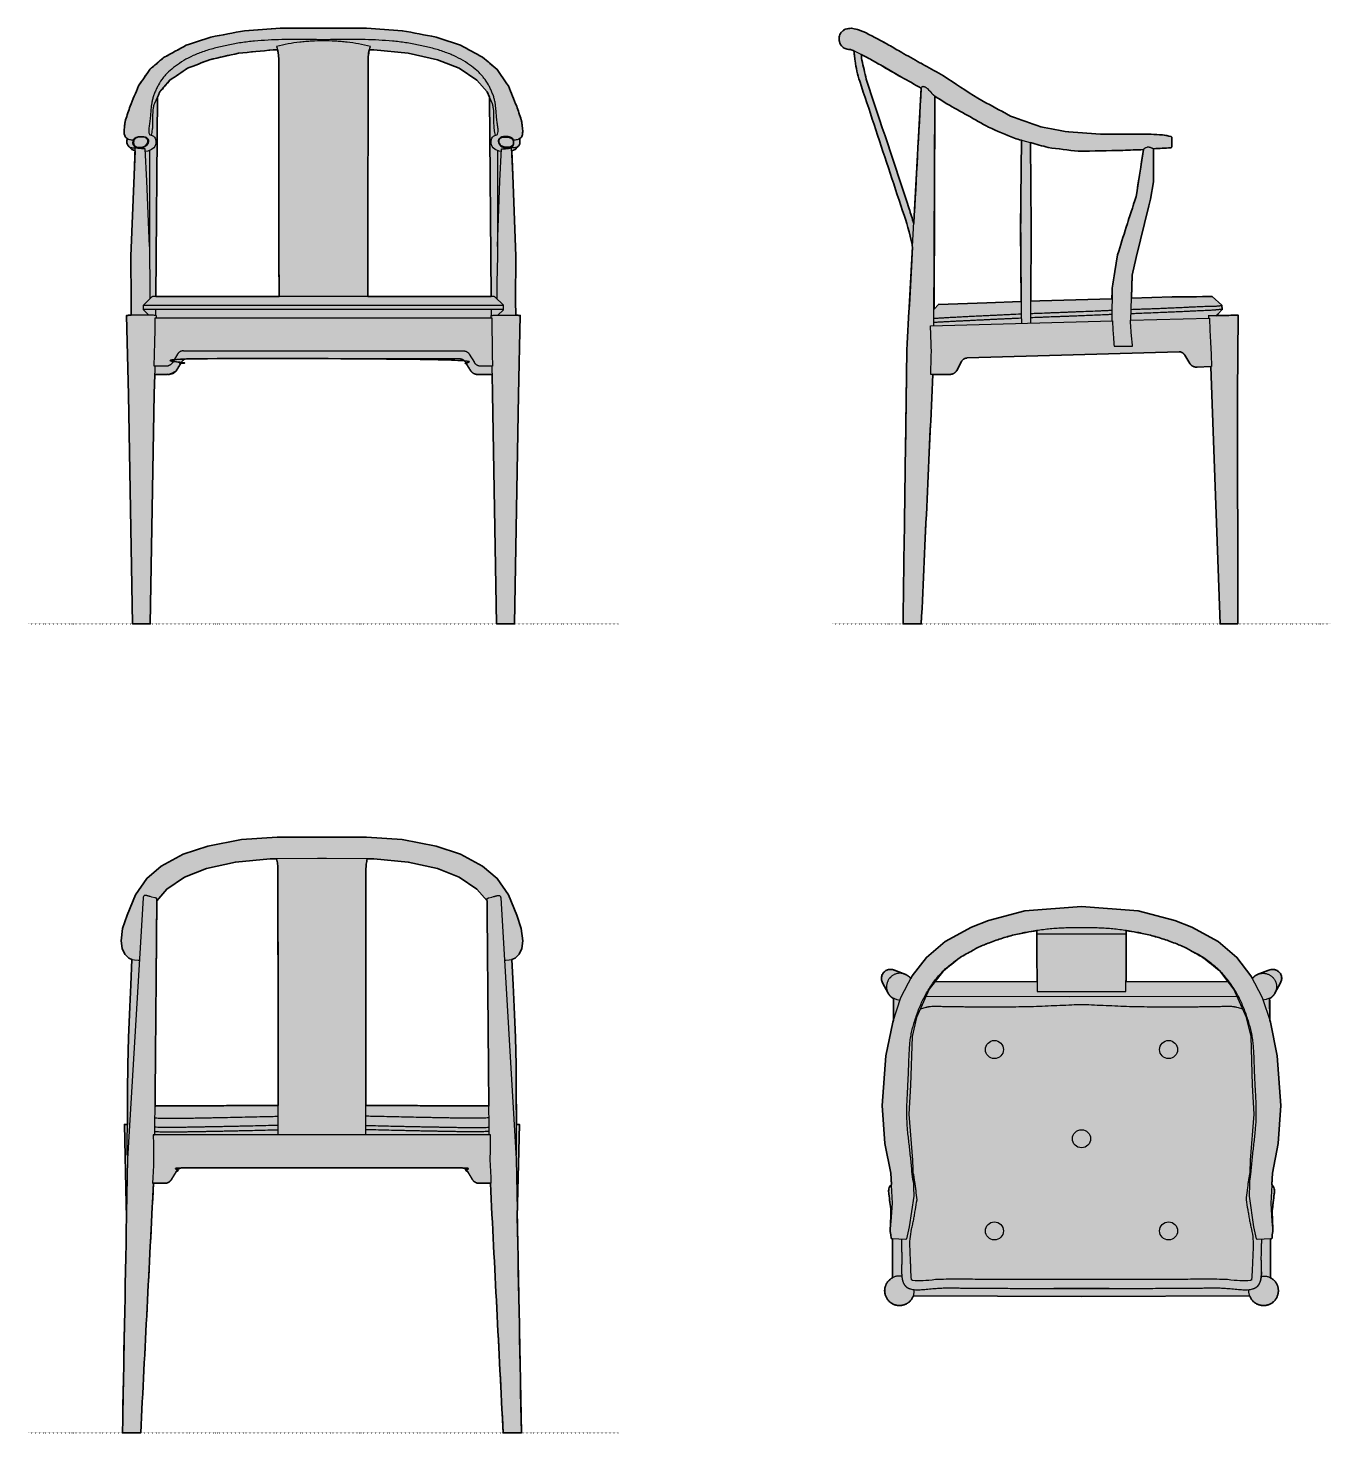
# Model space of a CAD drawing. Header units: millimetres. Extents: x 0 to 1796, y -1115 to 821.
import ezdxf

# ---------------------------------------------------------------- set-up
doc = ezdxf.new("R2010")
doc.units = ezdxf.units.MM
doc.linetypes.add('Dots', pattern=[1, 0, -1])
doc.layers.add('Blocks', color=7, linetype='Continuous')
doc.layers.add('Blocks$Fill', color=7, linetype='Continuous', true_color=0xffffff)
for name, color, linetype, lineweight, true_color in [('Blocks$Inner', 7, 'Continuous', 25, 0x007f00), ('Blocks$Outline', 7, 'Continuous', 35, 0xff3f3f), ('Groud', 7, 'Dots', 25, 0x243775)]:
    doc.layers.add(name, color=color, linetype=linetype, lineweight=lineweight, true_color=true_color)

# ---------------------------------------------------------------- blocks, each defined once
blk = doc.blocks.new('China Chair Dining Chair Top')
at = {"layer": 'Blocks$Fill'}
h = blk.add_hatch(color=256, dxfattribs=at)
h.paths.add_polyline_path([(650, 224.9), (648, 228.6), (628.4, 253.7), (602.7, 275.6), (566.4, 295.7), (543, 304.9), (492.4, 318), (414.5, 323.9), (336.6, 318), (286.1, 304.9), (262.7, 295.7), (226.4, 275.6), (200.7, 253.7), (181.1, 228.6), (179.1, 224.9), (178.9, 225.1), (178.7, 225.4), (178.4, 225.7), (178.2, 225.9), (178, 226.2), (177.7, 226.4), (177.5, 226.7), (177.3, 226.9), (177, 227.2), (176.7, 227.4), (176.4, 227.7), (176.1, 227.9), (175.8, 228.2), (175.4, 228.4), (175.1, 228.7), (174.8, 228.9), (174.4, 229.1), (174.1, 229.3), (173.7, 229.5), (173.4, 229.8), (173, 230), (172.6, 230.1), (172.2, 230.3), (171.8, 230.5), (171.4, 230.7), (171, 230.8), (155.5, 236.7), (155.1, 236.8), (154.9, 236.9), (154.7, 237), (154.4, 237), (154.2, 237.1), (154, 237.1), (153.8, 237.2), (153.6, 237.2), (153.4, 237.3), (153.1, 237.3), (152.9, 237.3), (152.7, 237.4), (152.5, 237.4), (152.2, 237.4), (152, 237.4), (151.8, 237.4), (151.6, 237.4), (151.3, 237.4), (151.1, 237.4), (150.9, 237.4), (150.6, 237.4), (150.4, 237.4), (150.2, 237.4), (150, 237.4), (149.7, 237.3), (149.5, 237.3), (149.3, 237.3), (149.1, 237.2), (148.8, 237.2), (148.6, 237.1), (148.4, 237.1), (148.2, 237), (148, 237), (147.7, 236.9), (147.5, 236.8), (147.3, 236.8), (147.1, 236.7), (146.9, 236.6), (146.7, 236.5), (146.5, 236.5), (146.3, 236.4), (146.1, 236.3), (145.9, 236.2), (145.5, 236), (145.1, 235.8), (144.7, 235.6), (144.4, 235.3), (144, 235.1), (143.7, 234.9), (143.4, 234.6), (143, 234.3), (142.7, 234.1), (142.5, 233.8), (142.3, 233.6), (142.1, 233.5), (142, 233.3), (141.8, 233.1), (141.6, 232.8), (141.3, 232.5), (141, 232.1), (140.9, 231.9), (140.8, 231.7), (140.7, 231.6), (140.5, 231.4), (140.4, 231.2), (140.3, 231), (140.2, 230.8), (140.1, 230.6), (140, 230.4), (139.9, 230.1), (139.8, 229.9), (139.7, 229.7), (139.6, 229.5), (139.5, 229.3), (139.5, 229.1), (139.4, 228.8), (139.3, 228.6), (139.2, 228.4), (139.2, 228.1), (139.1, 227.9), (139, 227.7), (139, 227.4), (138.9, 227.2), (138.9, 227), (138.9, 226.7), (138.8, 226.5), (138.8, 226.2), (138.8, 226), (138.8, 225.7), (138.7, 225.5), (138.7, 225.2), (138.7, 225), (138.7, 224.7), (138.7, 224.5), (138.7, 224.2), (138.8, 224), (138.8, 223.7), (138.8, 223.5), (138.8, 223.3), (138.9, 223), (138.9, 222.8), (138.9, 222.5), (139, 222.3), (139, 222), (139.1, 221.8), (139.2, 221.6), (139.2, 221.3), (139.3, 221.1), (139.4, 220.9), (139.5, 220.6), (139.5, 220.4), (139.6, 220.2), (139.7, 219.9), (139.8, 219.7), (139.9, 219.5), (140, 219.3), (140.1, 219.1), (140.2, 218.9), (148, 204.5), (148.2, 204.2), (148.4, 203.9), (148.6, 203.5), (148.8, 203.2), (149, 202.9), (149.2, 202.6), (149.4, 202.3), (149.6, 202), (149.9, 201.7), (150.1, 201.4), (150.3, 201.2), (150.6, 200.9), (150.8, 200.6), (151.1, 200.4), (151.3, 200.1), (151.6, 199.9), (151.8, 199.6), (152.1, 199.4), (152.5, 199.1), (152.8, 198.8), (153.2, 198.5), (153.6, 198.2), (154, 197.9), (154.4, 197.6), (154.8, 197.4), (155.3, 197.1), (155.2, 167.3), (154.3, 164.7), (144.9, 118.2), (139.8, 49.6), (143.5, -2.4), (151.5, -43.4), (152.4, -59.3), (152.3, -59.4), (152.1, -59.5), (152, -59.7), (151.8, -59.8), (151.7, -60), (151.5, -60.1), (151.4, -60.3), (151.2, -60.5), (151.1, -60.6), (151, -60.8), (150.9, -61), (150.7, -61.1), (150.6, -61.3), (150.5, -61.5), (150.4, -61.6), (150.3, -61.8), (150.2, -62), (150.1, -62.2), (150, -62.4), (149.9, -62.6), (149.8, -62.8), (149.7, -63), (149.6, -63.2), (149.6, -63.4), (149.5, -63.6), (149.4, -63.8), (149.3, -64), (149.3, -64.2), (149.2, -64.4), (149.1, -64.6), (149, -65.1), (149, -65.4), (148.9, -65.7), (148.8, -66), (148.8, -66.3), (148.7, -66.7), (148.7, -67), (148.7, -67.3), (148.7, -67.7), (148.7, -67.8), (148.7, -67.8), (148.7, -67.8), (148.7, -67.8), (148.7, -67.8), (148.7, -68), (148.7, -68.3), (148.7, -68.5), (148.7, -68.8), (148.7, -69.2), (148.7, -69.6), (148.8, -70), (148.8, -70.4), (149, -71.3), (149.1, -72.1), (150.3, -83.9), (151.9, -95.4), (150.9, -122.9), (150.8, -123.7), (151.8, -128.7), (152, -132.9), (152.1, -133), (153, -134.1), (154.2, -134.1), (154, -187.7), (153.4, -188), (152.8, -188.4), (152.2, -188.8), (151.6, -189.2), (151.3, -189.4), (151, -189.6), (150.7, -189.8), (150.5, -190.1), (150.2, -190.3), (149.9, -190.5), (149.7, -190.8), (149.4, -191), (149.2, -191.3), (148.9, -191.5), (148.7, -191.8), (148.4, -192.1), (148.2, -192.3), (148, -192.6), (147.7, -192.9), (147.5, -193.1), (147.3, -193.4), (147.1, -193.7), (146.7, -194.3), (146.3, -194.9), (145.9, -195.5), (145.6, -196.1), (145.3, -196.7), (145, -197.4), (144.7, -198), (144.5, -198.6), (144.3, -199.3), (144.1, -199.9), (143.9, -200.6), (143.7, -201.2), (143.6, -201.9), (143.5, -202.5), (143.4, -203.1), (143.3, -203.8), (143.3, -204.4), (143.3, -205), (143.2, -205.6), (143.3, -206.2), (143.3, -206.7), (143.3, -207.3), (143.4, -207.8), (143.4, -208.3), (143.5, -208.7), (143.6, -209.1), (143.6, -209.6), (143.7, -210), (143.8, -210.5), (143.9, -210.9), (144.1, -211.3), (144.2, -211.8), (144.3, -212.2), (144.5, -212.6), (144.7, -213.1), (144.8, -213.5), (145, -213.9), (145.2, -214.4), (145.4, -214.8), (145.7, -215.2), (145.9, -215.6), (146.1, -216.1), (146.4, -216.5), (146.6, -216.9), (146.9, -217.3), (147.2, -217.7), (147.5, -218.1), (147.8, -218.4), (148.1, -218.8), (148.4, -219.2), (148.7, -219.5), (149.1, -219.9), (149.4, -220.2), (149.8, -220.6), (150.1, -220.9), (150.5, -221.2), (150.9, -221.5), (151.3, -221.8), (151.7, -222.1), (152.1, -222.4), (152.5, -222.7), (152.9, -222.9), (153.3, -223.2), (153.7, -223.4), (154.1, -223.6), (154.5, -223.8), (155, -224), (155.4, -224.2), (155.8, -224.4), (156.3, -224.6), (156.7, -224.8), (157.1, -224.9), (157.6, -225.1), (158, -225.2), (158.4, -225.3), (158.9, -225.4), (159.3, -225.5), (159.8, -225.6), (160.2, -225.7), (160.6, -225.8), (161.1, -225.8), (161.5, -225.9), (161.9, -225.9), (162.4, -225.9), (162.8, -226), (163.2, -226), (163.6, -226), (164.2, -226), (164.7, -225.9), (165.3, -225.9), (165.8, -225.9), (166.5, -225.8), (167.1, -225.7), (167.8, -225.5), (168.5, -225.4), (169.1, -225.2), (169.8, -225), (170.4, -224.8), (171.1, -224.6), (171.7, -224.3), (172.4, -224), (172.7, -223.8), (173, -223.7), (173.3, -223.5), (173.7, -223.3), (174, -223.2), (174.3, -223), (174.6, -222.8), (174.9, -222.6), (175.2, -222.4), (175.5, -222.2), (175.8, -221.9), (176.1, -221.7), (176.4, -221.5), (176.6, -221.3), (176.9, -221), (177.2, -220.8), (177.5, -220.5), (177.7, -220.3), (178, -220), (178.2, -219.8), (178.5, -219.5), (178.7, -219.2), (179, -219), (179.2, -218.7), (179.5, -218.4), (179.7, -218.1), (179.9, -217.8), (180.1, -217.5), (180.3, -217.2), (180.5, -217), (180.7, -216.6), (180.9, -216.3), (181.1, -216), (181.3, -215.7), (181.5, -215.4), (181.6, -215.1), (181.8, -214.8), (182, -214.5), (182.3, -213.8), (182.5, -213.2), (182.8, -212.5), (646.3, -212.5), (646.6, -213.2), (646.8, -213.8), (647.1, -214.5), (647.3, -214.8), (647.4, -215.1), (647.6, -215.4), (647.8, -215.7), (648, -216), (648.2, -216.3), (648.4, -216.6), (648.6, -217), (648.8, -217.2), (649, -217.5), (649.2, -217.8), (649.4, -218.1), (649.6, -218.4), (649.9, -218.7), (650.1, -219), (650.3, -219.2), (650.6, -219.5), (650.8, -219.8), (651.1, -220), (651.4, -220.3), (651.6, -220.5), (651.9, -220.8), (652.2, -221), (652.5, -221.3), (652.7, -221.5), (653, -221.7), (653.3, -221.9), (653.6, -222.2), (653.9, -222.4), (654.2, -222.6), (654.5, -222.8), (654.8, -223), (655.1, -223.2), (655.4, -223.3), (655.7, -223.5), (656.1, -223.7), (656.4, -223.8), (656.7, -224), (657.3, -224.3), (658, -224.6), (658.7, -224.8), (659.3, -225), (660, -225.2), (660.6, -225.4), (661.3, -225.5), (661.9, -225.7), (662.6, -225.8), (663.2, -225.9), (663.8, -225.9), (664.4, -225.9), (664.9, -226), (665.5, -226), (665.9, -226), (666.3, -226), (666.7, -225.9), (667.2, -225.9), (667.6, -225.9), (668, -225.8), (668.5, -225.8), (668.9, -225.7), (669.3, -225.6), (669.8, -225.5), (670.2, -225.4), (670.6, -225.3), (671.1, -225.2), (671.5, -225.1), (672, -224.9), (672.4, -224.8), (672.8, -224.6), (673.3, -224.4), (673.7, -224.2), (674.1, -224), (674.6, -223.8), (675, -223.6), (675.4, -223.4), (675.8, -223.2), (676.2, -222.9), (676.6, -222.7), (677, -222.4), (677.4, -222.1), (677.8, -221.8), (678.2, -221.5), (678.6, -221.2), (678.9, -220.9), (679.3, -220.6), (679.7, -220.2), (680, -219.9), (680.3, -219.5), (680.7, -219.2), (681, -218.8), (681.3, -218.4), (681.6, -218.1), (681.9, -217.7), (682.2, -217.3), (682.4, -216.9), (682.7, -216.5), (683, -216.1), (683.2, -215.6), (683.4, -215.2), (683.7, -214.8), (683.9, -214.4), (684.1, -213.9), (684.2, -213.5), (684.4, -213.1), (684.6, -212.6), (684.7, -212.2), (684.9, -211.8), (685, -211.3), (685.1, -210.9), (685.3, -210.5), (685.4, -210), (685.5, -209.6), (685.5, -209.1), (685.6, -208.7), (685.7, -208.3), (685.7, -207.8), (685.8, -207.3), (685.8, -206.7), (685.8, -206.2), (685.8, -205.6), (685.8, -205), (685.8, -204.4), (685.8, -203.8), (685.7, -203.1), (685.6, -202.5), (685.5, -201.9), (685.4, -201.2), (685.2, -200.6), (685, -199.9), (684.8, -199.3), (684.6, -198.6), (684.4, -198), (684.1, -197.4), (683.8, -196.7), (683.5, -196.1), (683.1, -195.5), (682.8, -194.9), (682.4, -194.3), (682, -193.7), (681.8, -193.4), (681.6, -193.1), (681.4, -192.9), (681.1, -192.6), (680.9, -192.3), (680.7, -192.1), (680.4, -191.8), (680.2, -191.5), (679.9, -191.3), (679.7, -191), (679.4, -190.8), (679.2, -190.5), (678.9, -190.3), (678.6, -190.1), (678.3, -189.8), (678.1, -189.6), (677.8, -189.4), (677.5, -189.2), (676.9, -188.8), (676.3, -188.4), (675.7, -188), (675.1, -187.7), (674.9, -134.1), (676.1, -134.1), (676.2, -134), (677.1, -132.9), (677.3, -128.7), (678.3, -123.7), (678.2, -122.9), (677.1, -95.4), (678.8, -83.9), (680, -72.1), (680.1, -71.3), (680.2, -70.4), (680.3, -70), (680.3, -69.6), (680.4, -69.2), (680.4, -68.8), (680.4, -68.5), (680.4, -68.3), (680.4, -68), (680.4, -67.8), (680.4, -67.8), (680.4, -67.8), (680.4, -67.8), (680.4, -67.8), (680.4, -67.7), (680.4, -67.3), (680.4, -67), (680.3, -66.7), (680.3, -66.3), (680.3, -66), (680.2, -65.7), (680.1, -65.4), (680.1, -65.1), (680, -64.6), (679.9, -64.4), (679.8, -64.2), (679.8, -64), (679.7, -63.8), (679.6, -63.6), (679.5, -63.4), (679.5, -63.2), (679.4, -63), (679.3, -62.8), (679.2, -62.6), (679.1, -62.4), (679, -62.2), (678.9, -62), (678.8, -61.8), (678.7, -61.6), (678.6, -61.5), (678.5, -61.3), (678.3, -61.1), (678.2, -61), (678.1, -60.8), (678, -60.6), (677.8, -60.5), (677.7, -60.3), (677.6, -60.1), (677.4, -60), (677.3, -59.8), (677.1, -59.7), (677, -59.5), (676.8, -59.4), (676.7, -59.3), (677.6, -43.4), (685.6, -2.4), (689.3, 49.6), (684.2, 118.2), (674.8, 164.7), (673.9, 167.3), (673.8, 197.1), (674.2, 197.4), (674.7, 197.6), (675.1, 197.9), (675.5, 198.2), (675.9, 198.5), (676.2, 198.8), (676.6, 199.1), (677, 199.4), (677.3, 199.6), (677.5, 199.9), (677.8, 200.1), (678, 200.4), (678.3, 200.6), (678.5, 200.9), (678.8, 201.2), (679, 201.4), (679.2, 201.7), (679.4, 202), (679.7, 202.3), (679.9, 202.6), (680.1, 202.9), (680.3, 203.2), (680.5, 203.5), (680.7, 203.9), (680.9, 204.2), (681.1, 204.5), (688.8, 218.9), (689, 219.1), (689.1, 219.3), (689.2, 219.5), (689.3, 219.7), (689.4, 219.9), (689.5, 220.2), (689.5, 220.4), (689.6, 220.6), (689.7, 220.9), (689.8, 221.1), (689.9, 221.3), (689.9, 221.6), (690, 221.8), (690, 222), (690.1, 222.3), (690.1, 222.5), (690.2, 222.8), (690.2, 223), (690.3, 223.3), (690.3, 223.5), (690.3, 223.7), (690.3, 224), (690.3, 224.2), (690.4, 224.5), (690.4, 224.7), (690.4, 225), (690.4, 225.2), (690.3, 225.5), (690.3, 225.7), (690.3, 226), (690.3, 226.2), (690.3, 226.5), (690.2, 226.7), (690.2, 227), (690.1, 227.2), (690.1, 227.4), (690, 227.7), (690, 227.9), (689.9, 228.1), (689.9, 228.4), (689.8, 228.6), (689.7, 228.8), (689.6, 229.1), (689.6, 229.3), (689.5, 229.5), (689.4, 229.7), (689.3, 229.9), (689.2, 230.1), (689.1, 230.4), (689, 230.6), (688.9, 230.8), (688.8, 231), (688.7, 231.2), (688.5, 231.4), (688.4, 231.6), (688.3, 231.7), (688.2, 231.9), (688.1, 232.1), (687.8, 232.5), (687.5, 232.8), (687.3, 233.1), (687.1, 233.3), (687, 233.5), (686.8, 233.6), (686.6, 233.8), (686.3, 234.1), (686, 234.3), (685.7, 234.6), (685.4, 234.9), (685.1, 235.1), (684.7, 235.3), (684.4, 235.6), (684, 235.8), (683.6, 236), (683.2, 236.2), (683, 236.3), (682.8, 236.4), (682.6, 236.5), (682.4, 236.5), (682.2, 236.6), (682, 236.7), (681.8, 236.8), (681.6, 236.8), (681.3, 236.9), (681.1, 237), (680.9, 237), (680.7, 237.1), (680.5, 237.1), (680.2, 237.2), (680, 237.2), (679.8, 237.3), (679.6, 237.3), (679.4, 237.3), (679.1, 237.4), (678.9, 237.4), (678.7, 237.4), (678.4, 237.4), (678.2, 237.4), (678, 237.4), (677.8, 237.4), (677.5, 237.4), (677.3, 237.4), (677.1, 237.4), (676.9, 237.4), (676.6, 237.4), (676.4, 237.4), (676.2, 237.3), (676, 237.3), (675.7, 237.3), (675.5, 237.2), (675.3, 237.2), (675.1, 237.1), (674.9, 237.1), (674.6, 237), (674.4, 237), (674.2, 236.9), (674, 236.8), (673.6, 236.7), (658.1, 230.8), (657.7, 230.7), (657.3, 230.5), (656.9, 230.3), (656.5, 230.1), (656.1, 230), (655.7, 229.8), (655.4, 229.5), (655, 229.3), (654.7, 229.1), (654.3, 228.9), (654, 228.7), (653.6, 228.4), (653.3, 228.2), (653, 227.9), (652.7, 227.7), (652.4, 227.4), (652.1, 227.2), (651.8, 226.9), (651.6, 226.7), (651.3, 226.4), (651.1, 226.2), (650.9, 225.9), (650.6, 225.7), (650.4, 225.4), (650.2, 225.1)], flags=0)
h.paths.add_polyline_path([(353, 290.8), (353, 286.3), (353.2, 227.3), (353.2, 220.1), (212.8, 220.5), (224.1, 235.2), (247.1, 253.9), (264.4, 263.4), (270.6, 266.9), (278.9, 270.6), (283.5, 272.5), (292.3, 275.8), (301.2, 278.9), (310.3, 281.8), (314.9, 283.1), (319.5, 284.4), (324.1, 285.5), (328.8, 286.5), (338.2, 288.4), (345.6, 289.7)], flags=0)
h.paths.add_polyline_path([(476.1, 290.8), (483.5, 289.7), (490.9, 288.4), (500.3, 286.5), (505, 285.5), (509.6, 284.4), (514.2, 283.1), (518.8, 281.8), (527.9, 278.9), (536.8, 275.8), (545.6, 272.5), (550.2, 270.6), (558.5, 266.9), (564.7, 263.4), (581.9, 253.9), (605, 235.2), (616.3, 220.5), (475.9, 220.1), (475.9, 227.3), (476.1, 286.3)], flags=0)
at = {"layer": 'Blocks$Inner'}
for p, q in [((353, 290.8), (353, 286.3)), ((171, 230.8), (155.5, 236.7)), ((658.1, 230.8), (673.6, 236.7)), ((140.2, 218.9), (148, 204.5)), ((688.8, 218.9), (681.1, 204.5)), ((155.2, 167.3), (155.3, 198.2)), ((673.9, 167.3), (673.8, 198.2)), ((154, -187.8), (154.2, -134.1)), ((675.1, -187.8), (674.9, -134.1))]:
    blk.add_line(p, q, dxfattribs=at)
for points in [[(173.5, -134.1), (172.6, -134.8), (153, -134.1), (152.9, -134), (152.8, -133.9), (152.7, -133.8), (152.6, -133.6), (152.5, -133.5), (152.4, -133.4), (152.3, -133.3), (152.2, -133.2), (152.1, -133), (152, -132.9), (151.8, -128.7), (150.8, -123.7), (152.2, -110.2), (153.9, -85), (151.5, -43.4), (143.5, -2.4), (139.8, 49.6), (144.9, 118.2), (154.3, 164.7), (165.6, 198.7), (181.1, 228.6), (200.7, 253.7), (226.4, 275.6), (262.7, 295.7), (286.1, 304.9), (336.6, 318), (414.5, 323.9), (492.4, 318), (543, 304.9), (566.4, 295.7), (602.7, 275.6), (628.4, 253.7), (648, 228.6), (663.5, 198.7), (674.8, 164.7), (684.2, 118.2), (689.3, 49.6), (685.6, -2.4), (677.6, -43.4), (675.2, -85), (676.9, -110.2), (678.3, -123.7), (677.3, -128.7), (677.1, -132.9), (677, -133), (676.9, -133.2), (676.8, -133.3), (676.7, -133.4), (676.6, -133.5), (676.5, -133.6), (676.4, -133.8), (676.3, -133.9), (676.2, -134), (676.1, -134.1), (656.5, -134.8), (655.5, -134.1)], [(476.1, 286.3), (476.1, 290.8)], [(353, 286.3), (414.5, 286.3), (476.1, 286.3)], [(278.9, 270.6), (270.6, 266.9), (247.1, 253.9), (224.1, 235.2), (204.5, 209.9), (187.2, 171), (180.9, 144.7), (178.9, 77.8), (176.6, 38), (181.7, -25.6), (183.2, -75), (176.9, -117.6), (173.5, -134.1)], [(655.5, -134.1), (652.2, -117.6), (645.9, -75), (647.4, -25.6), (652.5, 38), (650.2, 77.8), (648.2, 144.7), (641.8, 171), (624.6, 209.9), (605, 235.2), (581.9, 253.9), (558.5, 266.9), (550.2, 270.6)], [(212.8, 220.5), (353.2, 220.1)], [(353.2, 227.3), (353.2, 217.8), (353.3, 211.2), (353.3, 206.8), (475.8, 206.8), (475.8, 211.2), (475.8, 217.8), (475.9, 227.3)], [(616.3, 220.5), (475.9, 220.1)], [(200.4, 200.6), (397.4, 199.9), (628.7, 200.6)], [(149.1, -72.1), (150.3, -83.9), (151.9, -95.4), (150.9, -122.9)], [(680, -72.1), (678.8, -83.9), (677.1, -95.4), (678.2, -122.9)], [(182.8, -212.5), (414.5, -213.3), (646.3, -212.5)]]:
    blk.add_lwpolyline(points, dxfattribs=at)
for centre in [(294.5, 126.9), (534.5, 126.9), (414.5, 3.9), (294.5, -123.1), (534.5, -123.1)]:
    blk.add_circle(centre, 12.5, dxfattribs=at)
for points, knots in [([(414.5, 294.6), (411.4, 294.6), (405, 294.7), (395.4, 294.6), (385.7, 294.2), (376.2, 293.6), (366.7, 292.7), (354, 291.1), (338.1, 288.6), (319.4, 284.6), (301.1, 279.1), (288.6, 274.6), (282.1, 271.9), (278.9, 270.6)], [12.2223313, 12.2223313, 12.2223313, 12.2223313, 12.2379563, 12.2535813, 12.2692063, 12.2848313, 12.3004563, 12.3160813, 12.3473313, 12.3785813, 12.4098313, 12.4410813, 12.4446625, 12.4446625, 12.4446625, 12.4446625]), ([(550.2, 270.6), (547, 271.9), (540.5, 274.6), (527.9, 279.1), (509.7, 284.6), (491, 288.6), (475.1, 291.1), (462.4, 292.7), (452.9, 293.6), (443.4, 294.2), (433.7, 294.6), (424.1, 294.7), (417.7, 294.6), (414.5, 294.6)], [12, 12, 12, 12, 12.0035813, 12.0348313, 12.0660813, 12.0973313, 12.1285813, 12.1442063, 12.1598313, 12.1754563, 12.1910813, 12.2067063, 12.2223313, 12.2223313, 12.2223313, 12.2223313]), ([(182.6, -54.4), (181.1, -44.9), (180.5, -35.6), (178.9, -20), (177, -4.1), (175.6, 8.5), (174.3, 21.1), (173.6, 36.7), (174, 55.3), (174.8, 70.4), (175.5, 82.2), (176, 93.9), (176.5, 108.5), (177, 123), (177.8, 134.4), (178.8, 142.7), (180.2, 150.8), (182.3, 158.5), (184.6, 166.3), (188, 176.7), (192, 187.2), (196.9, 197.4), (202.3, 207.6), (210.3, 219.9), (221.7, 233.5), (234.9, 245.5), (249.2, 255.5), (259.4, 261.2), (264.4, 263.4)], [0.1419222, 0.1419222, 0.1419222, 0.1419222, 0.15625, 0.1875, 0.21875, 0.234375, 0.25, 0.28125, 0.3125, 0.34375, 0.359375, 0.375, 0.40625, 0.4375, 0.453125, 0.46875, 0.484375, 0.5, 0.515625, 0.53125, 0.5625, 0.578125, 0.59375, 0.625, 0.65625, 0.6875, 0.71875, 0.7460937, 0.7460937, 0.7460937, 0.7460937]), ([(646.5, -54.4), (648, -44.9), (648.6, -35.6), (650.2, -20), (652.1, -4.1), (653.5, 8.5), (654.8, 21.1), (655.5, 36.7), (655.1, 55.3), (654.3, 70.4), (653.6, 82.2), (653, 93.9), (652.6, 108.5), (652.1, 123), (651.3, 134.4), (650.3, 142.7), (648.8, 150.8), (646.8, 158.5), (644.5, 166.3), (641.1, 176.7), (637, 187.2), (632.2, 197.4), (626.8, 207.6), (618.8, 219.9), (607.4, 233.5), (594.2, 245.5), (579.9, 255.5), (569.7, 261.2), (564.7, 263.4)], [0.1419222, 0.1419222, 0.1419222, 0.1419222, 0.15625, 0.1875, 0.21875, 0.234375, 0.25, 0.28125, 0.3125, 0.34375, 0.359375, 0.375, 0.40625, 0.4375, 0.453125, 0.46875, 0.484375, 0.5, 0.515625, 0.53125, 0.5625, 0.578125, 0.59375, 0.625, 0.65625, 0.6875, 0.71875, 0.7460937, 0.7460937, 0.7460937, 0.7460937]), ([(155.3, 198.2), (155.3, 198.2), (155.4, 198.1), (155.5, 198.1), (156.9, 197), (159.9, 195.6), (162.9, 195), (164.3, 194.9)], [30.8635223, 30.8635223, 30.8635223, 30.8635223, 30.873737, 30.873737, 30.873737, 31.123737, 31.3287547, 31.3287547, 31.3287547, 31.3287547]), ([(673.8, 198.2), (673.8, 198.2), (673.7, 198.1), (673.6, 198.1), (672.1, 197), (669.2, 195.6), (666.2, 195), (664.8, 194.9)], [30.8635223, 30.8635223, 30.8635223, 30.8635223, 30.873737, 30.873737, 30.873737, 31.123737, 31.3287547, 31.3287547, 31.3287547, 31.3287547]), ([(192.5, 182.8), (193, 183), (194.6, 183.5), (197.2, 184.3), (199.9, 185), (201.7, 185.5), (202.7, 185.7), (203.4, 185.9), (204.2, 186), (205.2, 186.2), (207, 186.5), (209.6, 186.7), (212.9, 186.8), (217.3, 186.7), (221.8, 186.4), (225.7, 186.2), (227.9, 186.2), (229.5, 186.1), (231.1, 186.2), (233.3, 186.1), (237.1, 186.1), (242.4, 186.1), (248.8, 186), (253.1, 186), (255.2, 185.9)], [-0.1879252, -0.1879252, -0.1879252, -0.1879252, -0.1826923, -0.1730769, -0.1634615, -0.1586538, -0.15625, -0.1538462, -0.1514423, -0.1490385, -0.1442308, -0.1346154, -0.125, -0.1153846, -0.0961538, -0.0865385, -0.0817308, -0.0769231, -0.0721154, -0.0673077, -0.0576923, -0.0384615, -0.0192308, 0, 0, 0, 0]), ([(255.2, 185.9), (266, 185.9), (287.6, 186), (314.6, 185.8), (336.2, 186.1), (352.4, 186.5), (368.6, 187.2), (384.7, 187.9), (400.1, 188.6), (410, 189), (414.5, 189.1)], [0, 0, 0, 0, 0.0833333, 0.1666667, 0.2083333, 0.25, 0.2916667, 0.3333333, 0.375, 0.4100477, 0.4100477, 0.4100477, 0.4100477]), ([(414.5, 189.1), (419.1, 189), (429, 188.6), (444.3, 187.9), (460.5, 187.2), (476.7, 186.5), (492.9, 186.1), (514.5, 185.8), (541.5, 186), (563.1, 185.9), (573.9, 185.9)], [0.4100477, 0.4100477, 0.4100477, 0.4100477, 0.4450953, 0.486762, 0.5284286, 0.5700953, 0.611762, 0.6534286, 0.736762, 0.8200953, 0.8200953, 0.8200953, 0.8200953]), ([(573.9, 185.9), (576, 186), (580.2, 186), (586.7, 186.1), (592, 186.1), (595.8, 186.1), (598, 186.2), (599.6, 186.1), (601.2, 186.2), (603.4, 186.2), (607.3, 186.4), (611.8, 186.7), (616.2, 186.8), (619.5, 186.7), (622.1, 186.5), (623.9, 186.2), (624.9, 186), (625.7, 185.9), (626.4, 185.7), (627.4, 185.5), (629.2, 185), (631.8, 184.3), (634.5, 183.5), (636.1, 183), (636.6, 182.8)], [0.8200953, 0.8200953, 0.8200953, 0.8200953, 0.8393261, 0.8585568, 0.8777876, 0.887403, 0.8922107, 0.8970184, 0.9018261, 0.9066338, 0.9162492, 0.9354799, 0.9450953, 0.9547107, 0.9643261, 0.9691338, 0.9715376, 0.9739415, 0.9763453, 0.9787492, 0.9835568, 0.9931722, 1.0027876, 1.0080205, 1.0080205, 1.0080205, 1.0080205]), ([(187.9, -80.2), (187.4, -76), (186.7, -69.6), (185.7, -62.2), (185.2, -57.9), (184.7, -54.8), (184.3, -51.6), (183.8, -48.6), (183.4, -46.7), (183.3, -45.8), (182.9, -43.7), (182.5, -41.6), (182.1, -39.5)], [10.9965109, 10.9965109, 10.9965109, 10.9965109, 11.0349724, 11.0542032, 11.0638186, 11.073434, 11.0830493, 11.0926647, 11.1005089, 11.1005089, 11.1005089, 11.1196388, 11.1196388, 11.1196388, 11.1196388]), ([(647, -39.5), (646.6, -41.6), (646.2, -43.7), (645.8, -45.8), (645.7, -46.7), (645.3, -48.6), (644.8, -51.6), (644.4, -54.8), (643.9, -57.9), (643.4, -62.2), (642.4, -69.6), (641.7, -76), (641.2, -80.2)], [0.8768721, 0.8768721, 0.8768721, 0.8768721, 0.8960019, 0.8960019, 0.8960019, 0.9038462, 0.9134615, 0.9230769, 0.9326923, 0.9423077, 0.9615385, 1, 1, 1, 1]), ([(152.4, -59.3), (150.7, -60.8), (149.6, -62.7), (149, -65.1), (148.8, -66.2), (148.5, -68.5), (148.9, -71), (149.1, -72.1)], [-0.5157262, -0.5157262, -0.5157262, -0.5157262, 0, 0, 0, 0.25, 0.4622568, 0.4622568, 0.4622568, 0.4622568]), ([(148.7, -68.2), (148.7, -68.1), (148.7, -67.7), (148.7, -67.3), (148.7, -67.1)], [0.48321815, 0.48321815, 0.48321815, 0.48321815, 0.5, 0.52662769, 0.52662769, 0.52662769, 0.52662769]), ([(676.7, -59.3), (678.4, -60.8), (679.5, -62.7), (680.1, -65.1), (680.3, -66.2), (680.6, -68.5), (680.2, -71), (680, -72.1)], [-0.5157262, -0.5157262, -0.5157262, -0.5157262, 0, 0, 0, 0.25, 0.4622568, 0.4622568, 0.4622568, 0.4622568]), ([(680.4, -68.2), (680.4, -68.1), (680.4, -67.7), (680.4, -67.3), (680.4, -67.1)], [0.48321815, 0.48321815, 0.48321815, 0.48321815, 0.5, 0.52662769, 0.52662769, 0.52662769, 0.52662769]), ([(180.1, -190.2), (179.8, -185.6), (179.4, -178.8), (179.1, -170.7), (178.9, -166.1), (178.8, -162.6), (178.6, -159.1), (178.4, -154.4), (178, -146), (177.9, -134.1), (179.9, -122.9), (181.6, -115.1), (182.5, -110.7), (183.2, -107.3), (183.8, -103.9), (184.6, -99.4), (185.9, -91.5), (187.1, -84.8), (187.9, -80.2)], [9.996511, 9.996511, 9.996511, 9.996511, 10.121511, 10.184011, 10.215261, 10.246511, 10.277761, 10.309011, 10.371511, 10.496511, 10.621511, 10.684011, 10.715261, 10.746511, 10.777761, 10.809011, 10.871511, 10.996511, 10.996511, 10.996511, 10.996511]), ([(641.2, -80.2), (642, -84.8), (643.2, -91.5), (644.5, -99.4), (645.3, -103.9), (645.9, -107.3), (646.5, -110.7), (647.5, -115.1), (649.2, -122.9), (651.2, -134.1), (651.1, -146), (650.7, -154.4), (650.5, -159.1), (650.3, -162.6), (650.2, -166.1), (650, -170.7), (649.7, -178.8), (649.3, -185.6), (649, -190.2)], [1, 1, 1, 1, 1.125, 1.1875, 1.21875, 1.25, 1.28125, 1.3125, 1.375, 1.5, 1.625, 1.6875, 1.71875, 1.75, 1.78125, 1.8125, 1.875, 2, 2, 2, 2]), ([(166.3, -134.6), (166.3, -134.7), (166.3, -134.9), (166.3, -135), (166.3, -136.6), (166.3, -140.1), (166.4, -145.6), (166.6, -151.3), (166.8, -157.2), (166.8, -163), (166.7, -168.8), (166.5, -173.3), (166.5, -176.7), (166.5, -179.3), (166.6, -181.7), (166.7, -184.2), (166.9, -186.2), (167.2, -187.9), (167.4, -189.2), (167.6, -190.5), (168, -192), (168.4, -193.3), (168.9, -194.6), (169.2, -195.2), (169.4, -195.7)], [0.4589745, 0.4589745, 0.4589745, 0.4589745, 0.4623132, 0.4623132, 0.4623132, 0.5, 0.55, 0.6, 0.65, 0.7, 0.75, 0.8, 0.825, 0.85, 0.875, 0.9, 0.925, 0.9375, 0.95, 0.9625, 0.975, 0.9875, 0.99375, 1, 1, 1, 1]), ([(659.7, -195.7), (659.9, -195.2), (660.2, -194.6), (660.7, -193.3), (661.1, -192), (661.5, -190.5), (661.7, -189.2), (661.9, -187.9), (662.2, -186.2), (662.4, -184.2), (662.5, -181.7), (662.6, -179.3), (662.6, -176.7), (662.5, -173.3), (662.4, -168.8), (662.3, -163), (662.3, -157.2), (662.5, -151.3), (662.7, -145.6), (662.8, -140.1), (662.8, -136.6), (662.8, -135), (662.8, -134.9), (662.8, -134.7), (662.8, -134.6)], [6.1013271, 6.1013271, 6.1013271, 6.1013271, 6.1075771, 6.1138271, 6.1263271, 6.1388271, 6.1513271, 6.1638271, 6.1763271, 6.2013271, 6.2263271, 6.2513271, 6.2763271, 6.3013271, 6.3513271, 6.4013271, 6.4513271, 6.5013271, 6.5513271, 6.6013271, 6.6390139, 6.6390139, 6.6390139, 6.6423526, 6.6423526, 6.6423526, 6.6423526]), ([(182.1, -191.4), (182, -191.4), (181.8, -191.4), (181.5, -191.3), (181.3, -191.2), (181.1, -191.1), (180.9, -191), (180.8, -191), (180.7, -190.9), (180.7, -190.9), (180.6, -190.9), (180.6, -190.9), (180.6, -190.8), (180.5, -190.8), (180.5, -190.8), (180.5, -190.8), (180.5, -190.8), (180.5, -190.8), (180.5, -190.8), (180.5, -190.8), (180.5, -190.8), (180.5, -190.8), (180.5, -190.8), (180.5, -190.8), (180.4, -190.7), (180.4, -190.7), (180.4, -190.7), (180.3, -190.6), (180.3, -190.5), (180.2, -190.3), (180.1, -190.2), (180.1, -190.2)], [7.530392, 7.530392, 7.530392, 7.530392, 7.821503, 8.112615, 8.365037, 8.61746, 8.794714, 8.929932, 8.99844, 9.066947, 9.111955, 9.156962, 9.179793, 9.202624, 9.21046, 9.218295, 9.228851, 9.239406, 9.247943, 9.25648, 9.265017, 9.273554, 9.28915, 9.304747, 9.337109, 9.369471, 9.424837, 9.480204, 9.625602, 9.811056, 9.996511, 9.996511, 9.996511, 9.996511]), ([(414.5, -190), (405.7, -190.1), (387.1, -190.1), (358.8, -190.3), (329.8, -190.3), (305.5, -190), (286.2, -190), (271.6, -190), (257.1, -189.7), (242.6, -189.5), (228, -189.8), (218.1, -190), (213.2, -190.2)], [5.9982554, 5.9982554, 5.9982554, 5.9982554, 6.0688537, 6.1457768, 6.2226998, 6.2996229, 6.3380844, 6.376546, 6.4150075, 6.4534691, 6.4919306, 6.5303921, 6.5303921, 6.5303921, 6.5303921]), ([(615.9, -190.2), (611, -190), (601.1, -189.8), (586.5, -189.5), (571.9, -189.7), (557.5, -190), (542.9, -190), (523.5, -190), (499.3, -190.3), (470.3, -190.3), (442, -190.1), (423.4, -190.1), (414.5, -190)], [5.4661187, 5.4661187, 5.4661187, 5.4661187, 5.5045803, 5.5430418, 5.5815034, 5.6199649, 5.6584264, 5.696888, 5.773811, 5.8507341, 5.9276572, 5.9982554, 5.9982554, 5.9982554, 5.9982554]), ([(649, -190.2), (649, -190.2), (648.9, -190.3), (648.8, -190.5), (648.7, -190.6), (648.7, -190.7), (648.7, -190.7), (648.6, -190.7), (648.6, -190.8), (648.6, -190.8), (648.6, -190.8), (648.6, -190.8), (648.6, -190.8), (648.6, -190.8), (648.6, -190.8), (648.6, -190.8), (648.6, -190.8), (648.6, -190.8), (648.5, -190.8), (648.5, -190.8), (648.5, -190.9), (648.5, -190.9), (648.4, -190.9), (648.4, -190.9), (648.3, -191), (648.2, -191), (648, -191.1), (647.8, -191.2), (647.5, -191.3), (647.3, -191.4), (647.1, -191.4), (647, -191.4)], [2, 2, 2, 2, 2.185454, 2.370909, 2.516307, 2.571673, 2.62704, 2.659402, 2.691764, 2.70736, 2.722957, 2.731494, 2.740031, 2.748568, 2.757105, 2.76766, 2.778216, 2.786051, 2.793887, 2.816718, 2.839549, 2.884556, 2.929564, 2.998071, 3.066578, 3.201797, 3.379051, 3.631473, 3.883896, 4.175007, 4.466119, 4.466119, 4.466119, 4.466119]), ([(169.4, -195.7), (169.5, -195.7), (169.5, -195.9), (169.6, -196), (169.7, -196.2), (169.8, -196.4), (169.9, -196.6), (170, -196.8), (170.2, -197), (170.3, -197.2), (170.4, -197.4), (170.6, -197.6), (170.7, -197.8), (170.8, -198), (171, -198.2), (171.1, -198.3), (171.2, -198.5), (171.5, -198.7), (171.6, -198.9), (171.8, -199.1), (171.9, -199.2), (172.1, -199.4), (172.1, -199.4), (172.4, -199.7), (172.3, -199.6), (173.1, -200.3), (173.3, -200.5), (173.5, -200.6), (173.7, -200.7), (173.9, -200.9), (174, -201), (174.2, -201.1), (174.5, -201.2), (174.7, -201.4), (175, -201.5), (175.2, -201.6), (175.3, -201.7), (175.5, -201.8), (175.7, -201.9), (176, -202), (176.3, -202.2), (176.5, -202.3), (176.9, -202.4), (177.3, -202.5), (177.7, -202.7), (178.1, -202.8), (178.5, -203), (178.8, -203), (178.9, -203.1)], [1, 1, 1, 1, 1.0625, 1.09375, 1.125, 1.15625, 1.1875, 1.21875, 1.25, 1.28125, 1.296875, 1.3125, 1.328125, 1.34375, 1.355469, 1.367188, 1.375, 1.382812, 1.386719, 1.392578, 1.396484, 1.400391, 1.404297, 1.408203, 1.414062, 1.417969, 1.421875, 1.425781, 1.429688, 1.4375, 1.445312, 1.453125, 1.460938, 1.484375, 1.5, 1.515625, 1.53125, 1.546875, 1.5625, 1.59375, 1.625, 1.65625, 1.6875, 1.75, 1.8125, 1.875, 1.9375, 2, 2, 2, 2]), ([(169.8, -196.4), (169.9, -196.5), (170, -196.7), (170.2, -197.1), (170.4, -197.3), (170.6, -197.6), (170.5, -197.6), (170.7, -197.8), (170.9, -198.1), (170.9, -198.1), (171, -198.2), (171.2, -198.4), (171.3, -198.6), (171.5, -198.8), (171.6, -198.9), (171.8, -199.1), (171.7, -199), (172, -199.3), (172.1, -199.4), (172.3, -199.6), (172.5, -199.8), (172.6, -199.9), (172.7, -200)], [-0.26796505, -0.26796505, -0.26796505, -0.26796505, -0.26470588, -0.26102941, -0.25551471, -0.25, -0.23897059, -0.23529412, -0.23161765, -0.22058824, -0.21323529, -0.20588235, -0.19852941, -0.19117647, -0.18566176, -0.18198529, -0.17876838, -0.17784926, -0.17738971, -0.17715993, -0.17693015, -0.17647059, -0.17647059, -0.17647059, -0.17647059]), ([(178.9, -203.1), (179.9, -203.3), (181.5, -203.7), (184.5, -204.1), (187.9, -204.2), (192.1, -204.2), (197.6, -203.8), (204.9, -203.1), (211, -202.5), (214.1, -202.3)], [2, 2, 2, 2, 2.0625, 2.125, 2.25, 2.375, 2.5, 2.75, 3, 3, 3, 3]), ([(214.1, -202.3), (216.7, -202.1), (221.8, -201.8), (229.3, -201.6), (236.7, -201.6), (244.3, -201.7), (251.5, -201.9), (258.6, -202), (265.7, -202), (275.4, -202), (286.5, -202), (297.6, -202.1), (308.2, -202.2), (317.4, -202.3), (326.6, -202.4), (333.7, -202.4), (341, -202.4), (350.6, -202.4), (362.9, -202.4), (376.3, -202.4), (387.1, -202.3), (395.2, -202.3), (403.1, -202.3), (409.6, -202.3), (413.4, -202.3), (414.5, -202.3)], [3, 3, 3, 3, 3.0208333, 3.0416667, 3.0625, 3.0833333, 3.1041667, 3.125, 3.1458333, 3.1666667, 3.2083333, 3.2291667, 3.25, 3.2916667, 3.3125, 3.3333333, 3.3541667, 3.375, 3.4166667, 3.4583333, 3.4791667, 3.5, 3.5208333, 3.5416667, 3.5506636, 3.5506636, 3.5506636, 3.5506636]), ([(414.5, -202.4), (412.6, -202.4), (406.2, -202.4), (397.7, -202.4), (389.1, -202.4), (382.7, -202.4), (378.5, -202.5), (376.3, -202.5), (376.3, -202.5)], [-0.53854553, -0.53854553, -0.53854553, -0.53854553, -0.52709106, -0.50209106, -0.48959106, -0.47709106, -0.46459106, -0.46456375, -0.46456375, -0.46456375, -0.46456375]), ([(414.5, -202.3), (415.7, -202.3), (419.5, -202.3), (426, -202.3), (433.9, -202.3), (442, -202.3), (452.8, -202.4), (466.2, -202.4), (478.5, -202.4), (488.1, -202.4), (495.4, -202.4), (502.5, -202.4), (511.6, -202.3), (520.9, -202.2), (531.5, -202.1), (542.5, -202), (553.7, -202), (563.4, -202), (570.5, -202), (577.6, -201.9), (584.8, -201.7), (592.3, -201.6), (599.8, -201.6), (607.3, -201.8), (612.4, -202.1), (614.9, -202.3)], [3.5506636, 3.5506636, 3.5506636, 3.5506636, 3.5596605, 3.5804938, 3.6013271, 3.6221605, 3.6429938, 3.6846605, 3.7263271, 3.7471605, 3.7679938, 3.7888271, 3.8096605, 3.8513271, 3.8721605, 3.8929938, 3.9346605, 3.9554938, 3.9763271, 3.9971605, 4.0179938, 4.0388271, 4.0596605, 4.0804938, 4.1013271, 4.1013271, 4.1013271, 4.1013271]), ([(452.8, -202.5), (452.8, -202.5), (450.6, -202.5), (446.3, -202.4), (440, -202.4), (431.4, -202.4), (422.9, -202.4), (416.5, -202.4), (414.5, -202.4)], [-0.61252731, -0.61252731, -0.61252731, -0.61252731, -0.6125, -0.6, -0.5875, -0.575, -0.55, -0.53854553, -0.53854553, -0.53854553, -0.53854553]), ([(614.9, -202.3), (618.1, -202.5), (624.2, -203.1), (631.4, -203.8), (637, -204.2), (641.2, -204.2), (644.6, -204.1), (647.6, -203.7), (649.2, -203.3), (650.1, -203.1)], [4.101327, 4.101327, 4.101327, 4.101327, 4.351327, 4.601327, 4.726327, 4.851327, 4.976327, 5.038827, 5.101327, 5.101327, 5.101327, 5.101327]), ([(650.1, -203.1), (650.3, -203), (650.5, -203), (651, -202.8), (651.4, -202.7), (651.8, -202.5), (652.2, -202.4), (652.6, -202.3), (652.8, -202.2), (653.1, -202), (653.4, -201.9), (653.6, -201.8), (653.8, -201.7), (653.9, -201.6), (654.1, -201.5), (654.4, -201.4), (654.6, -201.2), (654.9, -201.1), (655, -201), (655.2, -200.9), (655.4, -200.7), (655.6, -200.6), (655.8, -200.5), (655.9, -200.3), (656.8, -199.6), (656.6, -199.7), (657, -199.4), (657, -199.4), (657.2, -199.2), (657.3, -199.1), (657.5, -198.9), (657.6, -198.7), (657.9, -198.5), (658, -198.3), (658.1, -198.2), (658.2, -198), (658.4, -197.8), (658.5, -197.6), (658.6, -197.4), (658.8, -197.2), (658.9, -197), (659.1, -196.8), (659.2, -196.6), (659.3, -196.4), (659.4, -196.2), (659.5, -196), (659.6, -195.9), (659.6, -195.7), (659.7, -195.7)], [5.101327, 5.101327, 5.101327, 5.101327, 5.163827, 5.226327, 5.288827, 5.351327, 5.413827, 5.445077, 5.476327, 5.507577, 5.538827, 5.554452, 5.570077, 5.585702, 5.601327, 5.616952, 5.64039, 5.648202, 5.656015, 5.663827, 5.67164, 5.675546, 5.679452, 5.683358, 5.687265, 5.693124, 5.69703, 5.700936, 5.704843, 5.708749, 5.714608, 5.718515, 5.726327, 5.73414, 5.745858, 5.757577, 5.773202, 5.788827, 5.804452, 5.820077, 5.851327, 5.882577, 5.913827, 5.945077, 5.976327, 6.007577, 6.038827, 6.101327, 6.101327, 6.101327, 6.101327]), ([(659.3, -196.4), (659.2, -196.5), (659.1, -196.7), (658.9, -197.1), (658.7, -197.3), (658.5, -197.6), (658.5, -197.6), (658.4, -197.8), (658.2, -198.1), (658.2, -198.1), (658, -198.2), (657.9, -198.4), (657.7, -198.6), (657.6, -198.8), (657.5, -198.9), (657.3, -199.1), (657.4, -199), (657.1, -199.3), (657, -199.4), (656.8, -199.6), (656.6, -199.8), (656.5, -199.9), (656.4, -200)], [-0.26796505, -0.26796505, -0.26796505, -0.26796505, -0.26470588, -0.26102941, -0.25551471, -0.25, -0.23897059, -0.23529412, -0.23161765, -0.22058824, -0.21323529, -0.20588235, -0.19852941, -0.19117647, -0.18566176, -0.18198529, -0.17876838, -0.17784926, -0.17738971, -0.17715993, -0.17693015, -0.17647059, -0.17647059, -0.17647059, -0.17647059])]:
    blk.add_open_spline(points, degree=3, knots=knots, dxfattribs=at)
for points in [[(353, 286.3), (353.1, 266.7), (353.1, 247), (353.2, 227.3)], [(475.9, 227.3), (475.9, 247), (476, 266.7), (476.1, 286.3)], [(183.8, 163.4), (183.9, 163.7), (184, 164.1), (184.1, 164.4)], [(645.3, 163.4), (645.2, 163.7), (645.1, 164.1), (645, 164.4)], [(166.5, -179.3), (166.6, -180.4), (166.6, -182.2), (166.8, -184.3), (166.9, -185.9), (167.1, -187.6), (167.4, -189.3), (167.7, -190.7), (168, -192), (168.3, -192.9), (168.4, -193.3)], [(213.2, -190.2), (207, -191.1), (195.7, -192.1), (186.3, -191.9), (182.1, -191.4)], [(647, -191.4), (642.8, -191.9), (633.4, -192.1), (622, -191.1), (615.9, -190.2)], [(662.5, -179.3), (662.5, -180.4), (662.5, -182.2), (662.3, -184.3), (662.2, -185.9), (662, -187.6), (661.7, -189.3), (661.4, -190.7), (661.1, -192), (660.8, -192.9), (660.7, -193.3)]]:
    blk.add_open_spline(points, degree=3, dxfattribs=at)
for points, weights, knots in [([(142.5, 233.8), (142.1, 233.5), (141.8, 233.1), (135.7, 226.1), (140.6, 218.2)], [0.972409951652, 0.985485723146, 1, 0.765476727088, 0.906524904824], [1.099509, 1.099509, 1.099509, 1.177349, 1.177349, 2.435106, 2.435106, 2.435106]), ([(686.6, 233.8), (687, 233.5), (687.3, 233.1), (693.4, 226.1), (688.5, 218.2)], [0.972409951652, 0.985485723146, 1, 0.765476727088, 0.906524904824], [1.099509, 1.099509, 1.099509, 1.177349, 1.177349, 2.435106, 2.435106, 2.435106]), ([(150.9, 226.2), (150.6, 226), (150.4, 225.7), (138.6, 212.2), (151.6, 199.9)], [0.983369214603, 0.991434090017, 1, 0.715672691169, 0.983369214604], [7.808042, 7.808042, 7.808042, 7.853982, 7.853982, 9.378839, 9.378839, 9.378839]), ([(177.3, 226.9), (177, 227.2), (176.7, 227.4), (163.2, 239.2), (150.9, 226.2)], [0.983369214604, 0.991434090017, 1, 0.715672691169, 0.983369214603], [6.237246, 6.237246, 6.237246, 6.283185, 6.283185, 7.808042, 7.808042, 7.808042]), ([(651.8, 226.9), (652.1, 227.2), (652.4, 227.4), (665.8, 239.2), (678.2, 226.2)], [0.983369214604, 0.991434090017, 1, 0.715672691169, 0.983369214603], [6.237246, 6.237246, 6.237246, 6.283185, 6.283185, 7.808042, 7.808042, 7.808042]), ([(678.2, 226.2), (678.4, 226), (678.7, 225.7), (690.5, 212.2), (677.5, 199.9)], [0.983369214603, 0.991434090017, 1, 0.715672691169, 0.983369214604], [7.808042, 7.808042, 7.808042, 7.853982, 7.853982, 9.378839, 9.378839, 9.378839]), ([(151.6, 199.9), (151.8, 199.6), (152.1, 199.4), (153.6, 198.1), (155.3, 197.1)], [0.983369214604, 0.991434090017, 1, 0.958774617659, 0.929154366745], [9.3788387, 9.3788387, 9.3788387, 9.424778, 9.424778, 9.6458711, 9.6458711, 9.6458711]), ([(677.5, 199.9), (677.3, 199.6), (677, 199.4), (675.5, 198.1), (673.8, 197.1)], [0.983369214604, 0.991434090017, 1, 0.958774617659, 0.929154366745], [9.3788387, 9.3788387, 9.3788387, 9.424778, 9.424778, 9.6458711, 9.6458711, 9.6458711]), ([(161.4, -185.4), (143.2, -187.4), (143.2, -205.6), (143.2, -206.7), (143.4, -207.8)], [0.959038734141, 0.729263524133, 1, 0.977843257053, 0.959038734141], [1.689624, 1.689624, 1.689624, 3.141593, 3.141593, 3.26042, 3.26042, 3.26042]), ([(167, -185.5), (165.3, -185.3), (163.6, -185.3), (162.5, -185.3), (161.4, -185.4)], [0.940604469981, 0.966461917382, 1, 0.977843257053, 0.95903873414], [1.3909304, 1.3909304, 1.3909304, 1.5707963, 1.5707963, 1.6896237, 1.6896237, 1.6896237]), ([(662.1, -185.5), (663.8, -185.3), (665.5, -185.3), (666.6, -185.3), (667.7, -185.4)], [0.940604469981, 0.966461917382, 1, 0.977843257053, 0.95903873414], [1.3909304, 1.3909304, 1.3909304, 1.5707963, 1.5707963, 1.6896237, 1.6896237, 1.6896237]), ([(667.7, -185.4), (685.8, -187.4), (685.8, -205.6), (685.8, -206.7), (685.7, -207.8)], [0.959038734141, 0.729263524133, 1, 0.977843257053, 0.959038734141], [1.689624, 1.689624, 1.689624, 3.141593, 3.141593, 3.26042, 3.26042, 3.26042]), ([(143.4, -207.8), (145.4, -226), (163.6, -226), (164.7, -226), (165.8, -225.9)], [0.959038734142, 0.729263524133, 1, 0.977843257054, 0.959038734142], [3.26042, 3.26042, 3.26042, 4.712389, 4.712389, 4.831216, 4.831216, 4.831216]), ([(165.8, -225.9), (184, -223.9), (184, -205.6), (184, -204.8), (183.9, -203.9)], [0.959038734139, 0.729263524134, 1, 0.982818973376, 0.967653614285], [4.831216, 4.831216, 4.831216, 6.283185, 6.283185, 6.375328, 6.375328, 6.375328]), ([(663.2, -225.9), (645.1, -223.9), (645.1, -205.6), (645.1, -204.8), (645.2, -203.9)], [0.959038734139, 0.729263524134, 1, 0.982818973376, 0.967653614285], [4.831216, 4.831216, 4.831216, 6.283185, 6.283185, 6.375328, 6.375328, 6.375328]), ([(685.7, -207.8), (683.7, -226), (665.5, -226), (664.4, -226), (663.2, -225.9)], [0.959038734142, 0.729263524133, 1, 0.977843257054, 0.959038734142], [3.26042, 3.26042, 3.26042, 4.712389, 4.712389, 4.831216, 4.831216, 4.831216])]:
    blk.add_rational_spline(points, weights, degree=2, knots=knots, dxfattribs=at)
for points, weights in [([(155.5, 236.7), (148.1, 239.3), (142.5, 233.8)], [0.890025702507, 0.787712874436, 0.972409951651]), ([(673.6, 236.7), (681, 239.3), (686.6, 233.8)], [0.890025702507, 0.787712874436, 0.972409951651]), ([(179.1, 224.9), (178.3, 225.9), (177.3, 226.9)], [0.933768853351, 0.955598657001, 0.983369214604]), ([(650, 224.9), (650.8, 225.9), (651.8, 226.9)], [0.933768853351, 0.955598657001, 0.983369214604])]:
    blk.add_rational_spline(points, weights, degree=2, dxfattribs=at)
at = {"layer": 'Blocks$Outline'}
for points in [[(650, 224.9), (648, 228.6), (628.4, 253.7), (602.7, 275.6), (566.4, 295.7), (543, 304.9), (492.4, 318), (414.5, 323.9), (336.6, 318), (286.1, 304.9), (262.7, 295.7), (226.4, 275.6), (200.7, 253.7), (181.1, 228.6), (179.1, 224.9)], [(140.2, 218.9), (148, 204.5)], [(353.2, 220.1), (212.8, 220.5)], [(616.3, 220.5), (475.9, 220.1)], [(681.1, 204.5), (688.8, 218.9)], [(155.2, 167.3), (154.3, 164.7), (144.9, 118.2), (139.8, 49.6), (143.5, -2.4), (151.5, -43.4), (152.4, -59.3)], [(676.7, -59.3), (677.6, -43.4), (685.6, -2.4), (689.3, 49.6), (684.2, 118.2), (674.8, 164.7), (673.9, 167.3)], [(150.9, -122.9), (150.8, -123.7), (151.8, -128.7), (152, -132.9), (152.1, -133), (152.2, -133.2), (152.3, -133.3), (152.4, -133.4), (152.5, -133.5), (152.6, -133.6), (152.7, -133.8), (152.8, -133.9), (152.9, -134), (153, -134.1), (154.2, -134.1)], [(154.2, -134.1), (154, -187.7)], [(674.9, -134.1), (676.1, -134.1), (676.2, -134), (676.3, -133.9), (676.4, -133.8), (676.5, -133.6), (676.6, -133.5), (676.7, -133.4), (676.8, -133.3), (676.9, -133.2), (677, -133), (677.1, -132.9), (677.3, -128.7), (678.3, -123.7), (678.2, -122.9)], [(675.1, -187.7), (674.9, -134.1)], [(182.8, -212.5), (414.5, -213.3), (646.3, -212.5)]]:
    blk.add_lwpolyline(points, dxfattribs=at)
for points, knots in [([(212.8, 220.5), (216.5, 225.4), (220.3, 230.3), (224.1, 235.2), (231.8, 241.4), (239.5, 247.6), (247.1, 253.9), (252.9, 257), (260.7, 261.4), (268.6, 265.7), (270.6, 266.9), (273.4, 268.1), (276.1, 269.3), (278.9, 270.6), (282.1, 271.9), (288.6, 274.6), (301.1, 279.1), (319.4, 284.6), (336.8, 288.3), (348.1, 290.1), (353, 290.8)], [-16.022817, -16.022817, -16.022817, -16.022817, -15.444663, -15.444663, -15.444663, -14.444663, -14.444663, -14.444663, -13.710585, -13.444663, -13.444663, -13.444663, -12.444663, -12.444663, -12.444663, -12.441081, -12.409831, -12.378581, -12.347331, -12.322978, -12.322978, -12.322978, -12.322978]), ([(353, 290.8), (353, 289.3), (353, 287.8), (353, 286.3), (353.1, 266.7), (353.1, 247), (353.2, 227.3), (353.2, 224.9), (353.2, 222.5), (353.2, 220.1)], [-4.502385, -4.502385, -4.502385, -4.502385, 0, 0, 0, 188.126854, 188.126854, 188.126854, 188.885318, 188.885318, 188.885318, 188.885318]), ([(475.9, 220.1), (475.9, 222.5), (475.9, 224.9), (475.9, 227.3), (475.9, 247), (476, 266.7), (476.1, 286.3), (476.1, 287.8), (476.1, 289.3), (476.1, 290.8)], [194.36839, 194.36839, 194.36839, 194.36839, 195.126854, 195.126854, 195.126854, 383.253708, 383.253708, 383.253708, 387.756093, 387.756093, 387.756093, 387.756093]), ([(476.1, 290.8), (481, 290.1), (492.3, 288.3), (509.7, 284.6), (527.9, 279.1), (540.5, 274.6), (547, 271.9), (550.2, 270.6), (552.9, 269.3), (555.7, 268.1), (558.5, 266.9), (560.5, 265.7), (568.4, 261.4), (576.2, 257), (581.9, 253.9), (589.6, 247.6), (597.3, 241.4), (605, 235.2), (608.8, 230.3), (612.5, 225.4), (616.3, 220.5)], [-12.121685, -12.121685, -12.121685, -12.121685, -12.097331, -12.066081, -12.034831, -12.003581, -12, -12, -12, -11, -11, -11, -10.734078, -10, -10, -10, -9, -9, -9, -8.421846, -8.421846, -8.421846, -8.421846]), ([(152.4, -59.3), (150.7, -60.8), (149.6, -62.7), (149, -65.1), (148.8, -65.9), (148.7, -66.8), (148.7, -67.7)], [-0.5157262, -0.5157262, -0.5157262, -0.5157262, 0, 0, 0, 0.1796878, 0.1796878, 0.1796878, 0.1796878]), ([(148.7, -67.7), (148.7, -67.7), (148.7, -67.7), (148.7, -67.8), (148.7, -67.8)], [-0.504346717, -0.504346717, -0.504346717, -0.504346717, -0.499999868, -0.499534415, -0.499534415, -0.499534415, -0.499534415]), ([(148.7, -67.8), (148.7, -68.1), (148.7, -69.5), (148.9, -71), (149.1, -72.1), (149.5, -76), (149.9, -80), (150.3, -83.9), (150.8, -87.8), (151.4, -91.6), (151.9, -95.4), (151.6, -104.5), (151.2, -113.7), (150.9, -122.9)], [0.187499, 0.187499, 0.187499, 0.187499, 0.25, 0.462257, 0.462257, 0.462257, 1.462257, 1.462257, 1.462257, 2.462257, 2.462257, 2.462257, 3.462257, 3.462257, 3.462257, 3.462257]), ([(680.4, -67.7), (680.4, -66.8), (680.3, -65.9), (680.1, -65.1), (679.5, -62.7), (678.4, -60.8), (676.7, -59.3)], [-0.1796878, -0.1796878, -0.1796878, -0.1796878, 0, 0, 0, 0.5157262, 0.5157262, 0.5157262, 0.5157262]), ([(678.2, -122.9), (677.9, -113.7), (677.5, -104.5), (677.1, -95.4), (677.7, -91.6), (678.2, -87.8), (678.8, -83.9), (679.2, -80), (679.6, -76), (680, -72.1), (680.2, -71), (680.4, -69.5), (680.4, -68.1), (680.4, -67.8)], [-3.462257, -3.462257, -3.462257, -3.462257, -2.462257, -2.462257, -2.462257, -1.462257, -1.462257, -1.462257, -0.462257, -0.462257, -0.462257, -0.25, -0.187499, -0.187499, -0.187499, -0.187499]), ([(680.4, -67.8), (680.4, -67.8), (680.4, -67.7), (680.4, -67.7), (680.4, -67.7)], [0.499534414, 0.499534414, 0.499534414, 0.499534414, 0.499999868, 0.504346717, 0.504346717, 0.504346717, 0.504346717])]:
    blk.add_open_spline(points, degree=3, knots=knots, dxfattribs=at)
for points, weights, knots in [([(171, 230.8), (163.3, 233.8), (155.5, 236.7), (148.1, 239.3), (142.5, 233.8), (142.1, 233.5), (141.8, 233.1), (136.1, 226.6), (140.2, 218.9)], [1, 1, 1, 0.885045086021, 1.0925638989, 1.1072553527, 1.12356305799, 0.872213454407, 1.00481824002], [-16.597017, -16.597017, -16.597017, 0, 0, 1.099509, 1.099509, 1.177349, 1.177349, 2.377101, 2.377101, 2.377101]), ([(688.8, 218.9), (693, 226.6), (687.3, 233.1), (687, 233.5), (686.6, 233.8), (681, 239.3), (673.6, 236.7), (665.8, 233.8), (658.1, 230.8)], [1.00481824002, 0.872213454407, 1.12356305799, 1.1072553527, 1.0925638989, 0.885045086021, 1, 1, 1], [-2.377101, -2.377101, -2.377101, -1.177349, -1.177349, -1.099509, -1.099509, 0, 0, 16.597017, 16.597017, 16.597017]), ([(179.1, 224.9), (178.3, 225.9), (177.3, 226.9), (177, 227.2), (176.7, 227.4), (174.2, 229.6), (171, 230.8)], [0.933768853351, 0.955598657001, 0.983369214604, 0.991434090017, 1, 0.930509277671, 0.893992760135], [6.079059, 6.079059, 6.079059, 6.237246, 6.237246, 6.2831853, 6.2831853, 6.6558664, 6.6558664, 6.6558664]), ([(658.1, 230.8), (654.9, 229.6), (652.4, 227.4), (652.1, 227.2), (651.8, 226.9), (650.8, 225.9), (650, 224.9)], [0.893992760135, 0.930509277671, 1, 0.991434090017, 0.983369214604, 0.955598657001, 0.933768853351], [-6.6558664, -6.6558664, -6.6558664, -6.2831853, -6.2831853, -6.237246, -6.237246, -6.079059, -6.079059, -6.079059]), ([(148, 204.5), (149.4, 201.9), (151.6, 199.9), (151.8, 199.6), (152.1, 199.4), (153.6, 198.1), (155.3, 197.1)], [0.894164292861, 0.926161501309, 0.983369214604, 0.991434090017, 1, 0.958774617659, 0.929154366745], [9.0529712, 9.0529712, 9.0529712, 9.3788387, 9.3788387, 9.424778, 9.424778, 9.6458711, 9.6458711, 9.6458711]), ([(673.8, 197.1), (675.5, 198.1), (677, 199.4), (677.3, 199.6), (677.5, 199.9), (679.7, 201.9), (681.1, 204.5)], [0.929154366745, 0.958774617659, 1, 0.991434090017, 0.983369214604, 0.926161501309, 0.894164292861], [-9.6458711, -9.6458711, -9.6458711, -9.424778, -9.424778, -9.3788387, -9.3788387, -9.0529712, -9.0529712, -9.0529712]), ([(154, -187.7), (143.2, -193.4), (143.2, -205.6), (143.2, -206.7), (143.4, -207.8), (145.4, -226), (163.6, -226), (164.7, -226), (165.8, -225.9), (178.5, -224.5), (182.8, -212.5)], [0.872117673619, 0.80141246324, 1, 0.977843257053, 0.95903873414, 0.729263524131, 0.999999999998, 0.977843257052, 0.95903873414, 0.786481441921, 0.896200512437], [2.076561, 2.076561, 2.076561, 3.141593, 3.141593, 3.26042, 3.26042, 4.712389, 4.712389, 4.831216, 4.831216, 5.92162, 5.92162, 5.92162]), ([(646.3, -212.5), (650.6, -224.5), (663.2, -225.9), (664.4, -226), (665.5, -226), (683.7, -226), (685.7, -207.8), (685.8, -206.7), (685.8, -205.6), (685.8, -193.4), (675.1, -187.7)], [0.896200512437, 0.786481441921, 0.95903873414, 0.977843257052, 0.999999999998, 0.729263524131, 0.95903873414, 0.977843257053, 1, 0.80141246324, 0.872117673619], [-5.92162, -5.92162, -5.92162, -4.831216, -4.831216, -4.712389, -4.712389, -3.26042, -3.26042, -3.141593, -3.141593, -2.076561, -2.076561, -2.076561])]:
    blk.add_rational_spline(points, weights, degree=2, knots=knots, dxfattribs=at)
for points in [[(155.3, 197.1), (155.2, 187.2), (155.2, 177.3), (155.2, 167.3)], [(673.9, 167.3), (673.9, 177.3), (673.9, 187.2), (673.8, 197.1)]]:
    blk.add_open_spline(points, degree=3, dxfattribs=at)
blk = doc.blocks.new('China Chair Dining Chair Side')
at = {"layer": 'Blocks$Fill'}
h = blk.add_hatch(color=256, dxfattribs=at)
h.paths.add_polyline_path([(559.4, 425.7), (559.1, 0), (534.6, 0), (523.3, 315.9), (521.7, 354.7), (503, 354), (502.7, 354), (502.5, 354), (502.2, 354), (502, 354), (501.7, 354), (501.4, 354), (501, 354), (500.7, 354), (500.4, 354.1), (500.1, 354.1), (499.8, 354.2), (499.5, 354.3), (499.2, 354.3), (498.9, 354.4), (498.5, 354.5), (498.2, 354.7), (497.9, 354.8), (497.6, 354.9), (497.3, 355.1), (497, 355.2), (496.7, 355.4), (496.4, 355.6), (496.1, 355.8), (495.8, 356), (495.5, 356.2), (495.3, 356.4), (495, 356.6), (494.7, 356.8), (494.5, 357.1), (494.3, 357.3), (494, 357.6), (493.8, 357.9), (493.6, 358.1), (493.4, 358.4), (493.2, 358.7), (493, 359), (485.9, 370.7), (485.7, 370.9), (485.6, 371.2), (485.4, 371.4), (485.2, 371.6), (485, 371.9), (484.8, 372.1), (484.7, 372.3), (484.5, 372.5), (484.2, 372.7), (484, 372.9), (483.8, 373.1), (483.6, 373.3), (483.4, 373.4), (483.1, 373.6), (482.9, 373.7), (482.6, 373.9), (482.4, 374), (482.1, 374.2), (481.9, 374.3), (481.6, 374.4), (481.4, 374.5), (481.1, 374.6), (480.9, 374.7), (480.6, 374.8), (480.3, 374.9), (480.1, 375), (479.8, 375), (479.6, 375.1), (479.3, 375.1), (479.1, 375.2), (478.8, 375.2), (478.5, 375.2), (186.3, 366.6), (186, 366.6), (185.7, 366.6), (185.4, 366.6), (185.2, 366.5), (184.9, 366.5), (184.6, 366.4), (184.3, 366.4), (184, 366.3), (183.7, 366.2), (183.4, 366.1), (183.1, 366), (182.8, 365.9), (182.5, 365.7), (182.3, 365.6), (182, 365.5), (181.7, 365.3), (181.4, 365.1), (181.2, 364.9), (180.9, 364.8), (180.6, 364.6), (180.4, 364.4), (180.2, 364.1), (179.9, 363.9), (179.7, 363.7), (179.5, 363.4), (179.3, 363.2), (179.1, 362.9), (178.9, 362.7), (178.7, 362.4), (178.5, 362.2), (178.3, 361.9), (178.2, 361.6), (171.8, 349.5), (171.6, 349.2), (171.4, 348.9), (171.2, 348.6), (171.1, 348.4), (171, 348.3), (170.9, 348.1), (170.8, 348), (170.7, 347.9), (170.5, 347.7), (170.4, 347.6), (170.3, 347.4), (170.2, 347.3), (170.1, 347.2), (169.9, 347), (169.8, 346.9), (169.7, 346.8), (169.5, 346.6), (169.4, 346.5), (169.2, 346.4), (169.1, 346.3), (169, 346.2), (168.8, 346.1), (168.7, 346), (168.5, 345.8), (168.4, 345.7), (168.1, 345.5), (167.7, 345.4), (167.4, 345.2), (167.1, 345), (166.8, 344.9), (166.5, 344.7), (166.1, 344.6), (165.8, 344.5), (165.5, 344.4), (165.1, 344.3), (164.8, 344.2), (164.5, 344.1), (164.1, 344.1), (163.8, 344), (163.5, 344), (163.2, 344), (162.8, 344), (162.5, 344), (138.8, 343.9), (122.9, 0), (97.7, 0), (103, 377.6), (110.8, 519.3), (110.1, 522.8), (107.5, 534.6), (104.4, 546.3), (101, 557.8), (97.2, 569.3), (77.5, 628.9), (38.1, 748.1), (37, 751.5), (36.1, 755), (35.2, 758.4), (34.3, 761.9), (33.5, 765.4), (32.8, 768.9), (32.2, 772.4), (31.6, 776), (30.7, 784), (30.1, 790), (25.2, 791.7), (24.9, 791.7), (24.6, 791.7), (24.2, 791.7), (23.9, 791.7), (23.5, 791.7), (23.1, 791.7), (22.7, 791.8), (22.4, 791.8), (22, 791.9), (21.6, 791.9), (21.2, 792), (20.9, 792.1), (20.5, 792.2), (20.1, 792.3), (19.7, 792.4), (19.4, 792.5), (19, 792.6), (18.7, 792.8), (18.3, 792.9), (18, 793.1), (17.6, 793.2), (17.3, 793.4), (16.9, 793.6), (16.6, 793.8), (16.3, 794), (16, 794.2), (15.7, 794.4), (15.3, 794.7), (15, 794.9), (14.8, 795.1), (14.5, 795.4), (14.2, 795.6), (13.9, 795.9), (13.6, 796.2), (13.4, 796.5), (13.1, 796.7), (11.6, 798.8), (10.5, 800.9), (9.6, 804.3), (9.5, 807.5), (10.1, 810.7), (11.5, 813.9), (12.9, 815.8), (14.6, 817.6), (16.5, 819), (17.5, 819.5), (18, 819.7), (18.4, 819.9), (26.3, 821.3), (34.9, 819.6), (46.9, 814.8), (78.2, 798), (153.6, 755.3), (200.7, 724.6), (246, 700.1), (287.6, 685.2), (326.2, 678.1), (376, 674.9), (408.9, 675), (439.5, 675), (455.3, 674), (467.1, 672.1), (467.9, 671), (467.9, 671), (467.9, 671), (467.9, 671), (467.9, 671), (467.9, 671), (467.9, 671), (467.9, 671), (468, 671), (468, 671), (468, 671), (468, 670.9), (468, 670.9), (468, 670.9), (468, 670.9), (468, 670.8), (468, 670.8), (468, 670.7), (468, 670.6), (468.1, 670.5), (468.1, 670.3), (468.1, 670), (468.1, 669.6), (468.2, 668.6), (468.2, 665.3), (468.2, 662.5), (468.1, 659.7), (468, 658), (467.9, 657.3), (467.8, 657.2), (467.7, 657.1), (467.6, 657), (466.7, 656.2), (443, 655), (442.7, 609.6), (439, 585.6), (436.5, 576.5), (418.8, 505.3), (413.7, 480.7), (412.8, 449), (523.7, 451.4), (537.2, 439.2), (537.6, 433.4), (531.6, 427), (529.7, 424.9), (551.5, 425.5), (557.5, 425.6), (558.9, 425.7), (559.3, 425.7), (559.4, 425.7), (559.4, 425.7), (559.4, 425.7), (559.4, 425.7)], flags=0)
h.paths.add_polyline_path([(122.8, 738.6), (95.6, 753.6), (66.5, 770.5), (50.8, 779.4), (40.1, 784.9), (40.9, 777.3), (47.1, 750.9), (106.1, 572.3), (112.6, 552)], flags=0)
h.paths.add_polyline_path([(260.6, 444.4), (260.8, 666.8), (251.2, 669.5), (215.7, 684.6), (158, 717), (141.5, 727.6), (140.4, 433.8), (146.5, 440.4), (213.1, 442.7)], flags=0)
h.paths.add_polyline_path([(273.5, 663.4), (273.7, 444.8), (385.7, 448.2), (385.8, 462.7), (393.5, 508.9), (405.2, 546.9), (418.9, 589), (429.1, 653.8), (339.2, 651.5), (297.7, 656.7)], flags=0)
at = {"layer": 'Blocks$Inner'}
for p, q in [((40.9, 777.3), (47.1, 750.9)), ((106.1, 572.3), (112.6, 552)), ((518.7, 424.6), (518.8, 421.6)), ((478.5, 375.2), (186.3, 366.6)), ((493, 359), (485.9, 370.7)), ((178.2, 361.6), (171.8, 349.5))]:
    blk.add_line(p, q, dxfattribs=at)
for points in [[(13.1, 796.7), (11.6, 798.8), (10.5, 800.9), (9.6, 804.3), (9.5, 807.5), (10.1, 810.7), (11.5, 813.9), (12.9, 815.8), (14.6, 817.6), (16.5, 819), (17.5, 819.5), (18, 819.7), (18.4, 819.9), (26.3, 821.3), (34.9, 819.6), (46.9, 814.8), (78.2, 798), (95.9, 787.7), (121, 773.6), (127, 770.2), (153.6, 755.3), (200.7, 724.6), (246, 700.1), (287.6, 685.2), (326.2, 678.1), (376, 674.9), (408.9, 675), (439.5, 675), (455.3, 674), (467.1, 672.1), (467.9, 671)], [(122.8, 738.6), (95.6, 753.6), (66.5, 770.5), (50.8, 779.4), (30.7, 789.7), (25.2, 791.7)], [(97.2, 569.3), (77.5, 628.9), (57.8, 688.5), (38.1, 748.1)], [(138.8, 343.9), (122.9, 0), (97.7, 0), (103, 377.6), (122.8, 739.2)], [(140.3, 411.2), (141.5, 727.6)], [(141.1, 727.9), (158, 717), (215.7, 684.6), (251.2, 669.5), (297.7, 656.7), (339.2, 651.5), (400.8, 652.8), (429.1, 653.8)], [(273.5, 663.4), (274.5, 545.9), (273.5, 414.9)], [(468.2, 662.5), (468.1, 659.7), (468, 658), (467.9, 657.3), (467.8, 657.2), (467.7, 657.1), (467.6, 657), (467.5, 656.9), (467.4, 656.8), (467.3, 656.7), (467.2, 656.6), (467.1, 656.5), (467, 656.4), (466.9, 656.3), (466.7, 656.2), (443, 655)], [(429.1, 654.1), (418.9, 589), (405.2, 546.9), (393.5, 508.9), (385.8, 462.7), (385.4, 420.1), (385.4, 418)], [(411.9, 418.7), (413.7, 480.7), (418.8, 505.3), (436.5, 576.5), (439, 585.6), (442.7, 609.6), (443, 642.9), (443, 655)], [(385.7, 448.2), (286.4, 445.3), (273.7, 444.8)], [(529.7, 424.9), (531.6, 427), (537.6, 433.4), (537.2, 439.2), (523.7, 451.4), (510.3, 451.2), (502.4, 451.1), (499.7, 451.1), (496.1, 451.1), (493.7, 451), (490.4, 451), (485.1, 450.9), (479.6, 450.8), (468.7, 450.7), (412.8, 449)], [(260.6, 444.4), (213.1, 442.7), (146.5, 440.4), (140.4, 433.8)], [(135.6, 411.1), (386.4, 418)], [(411, 418.7), (520, 421.6), (520.7, 404.9), (521.5, 388.2), (522.2, 371.5), (523, 354.8), (503, 354)], [(521.7, 354.7), (523.3, 315.9), (534.6, 0), (559.1, 0), (558.7, 316.8), (559.4, 425.7)], [(162.5, 344), (135.9, 343.9), (136.2, 352.2), (136.4, 360.4), (136.6, 368.7), (136.8, 376.9)], [(388.5, 382.9), (390, 382.9), (392.2, 382.9), (395, 382.9), (398.2, 382.9)]]:
    blk.add_lwpolyline(points, dxfattribs=at)
for points, knots in [([(25.2, 791.7), (24.8, 791.7), (23.3, 791.7), (20.8, 792), (17.9, 793), (15.3, 794.6), (13.8, 796), (13.1, 796.7)], [5, 5, 5, 5, 5.0723698, 5.2390364, 5.4057031, 5.5723698, 5.7390364, 5.7390364, 5.7390364, 5.7390364]), ([(31.6, 776), (31.2, 778.8), (30.7, 783.3), (30.3, 788), (30.1, 790)], [5, 5, 5, 5, 5.5, 5.8820626, 5.8820626, 5.8820626, 5.8820626]), ([(122.8, 739.2), (122.8, 739.2), (122.9, 739.3), (122.9, 739.4), (122.9, 739.6), (123, 739.7), (123.2, 739.9), (123.4, 740.1), (123.6, 740.3), (123.8, 740.5), (123.9, 740.5), (123.9, 740.5)], [1109.2162463, 1109.2162463, 1109.2162463, 1109.2162463, 1109.2353263, 1109.266577, 1109.2978277, 1109.3290784, 1109.3603291, 1109.4228304, 1109.4853318, 1109.5165824, 1109.5182022, 1109.5182022, 1109.5182022, 1109.5182022]), ([(123.9, 740.5), (124, 740.5), (124, 740.6), (124, 740.6), (124.1, 740.6), (124.2, 740.7), (124.5, 740.9), (124.8, 741), (125, 741), (125.3, 741.1), (125.6, 741), (125.9, 741), (126.2, 740.9), (126.5, 740.9), (126.7, 740.8), (126.8, 740.8), (127, 740.7), (127.2, 740.6), (127.5, 740.5), (127.9, 740.4), (128.3, 740.2), (128.9, 739.9), (129.5, 739.5), (129.7, 739.4)], [1109.5182022, 1109.5182022, 1109.5182022, 1109.5182022, 1109.5371603, 1109.5371603, 1109.5371603, 1109.5671907, 1109.6088575, 1109.6505243, 1109.692191, 1109.7338578, 1109.7755246, 1109.8171913, 1109.8588581, 1109.9005249, 1109.9213583, 1109.9421916, 1109.963025, 1109.9838584, 1110.0255252, 1110.0671919, 1110.1088587, 1110.1921923, 1110.2755239, 1110.2755239, 1110.2755239, 1110.2755239]), ([(129.7, 739.4), (130.3, 738.9), (131, 738.4), (131.6, 737.8), (134.9, 734.5)], [1110.2755239, 1110.2755239, 1110.2755239, 1110.2755239, 1110.4005204, 1110.4056801, 1110.4056801, 1110.4056801, 1110.4056801]), ([(134.9, 734.5), (135.1, 734.2), (135.4, 733.8), (135.8, 733.4), (136, 733.1), (136.2, 732.9), (136.4, 732.7), (136.6, 732.4), (137, 731.9), (137.6, 731.2), (138.1, 730.6), (138.6, 730.1), (138.9, 729.8), (139.2, 729.5), (139.7, 729.1), (140.4, 728.5), (140.9, 728.1), (141.1, 727.9)], [1110.4056801, 1110.4056801, 1110.4056801, 1110.4056801, 1110.4589403, 1110.4901903, 1110.5058153, 1110.5214403, 1110.5370653, 1110.5526903, 1110.5839403, 1110.6464403, 1110.7089403, 1110.7401903, 1110.7714403, 1110.8026903, 1110.8339403, 1110.8964403, 1111.0214403, 1111.0214403, 1111.0214403, 1111.0214403]), ([(467.9, 671), (468, 671), (468, 670.7), (468.1, 669.6), (468.2, 669), (468.2, 668.6)], [41.481786, 41.481786, 41.481786, 41.481786, 45.269448, 46.945991, 48.41139, 48.41139, 48.41139, 48.41139]), ([(468.2, 668.6), (468.2, 668.3), (468.2, 667.7), (468.2, 666.6), (468.2, 665.3), (468.2, 664.1), (468.2, 663.2), (468.2, 662.7), (468.2, 662.5)], [48.41139, 48.41139, 48.41139, 48.41139, 49.555224, 50.699057, 52.0552, 53.411342, 54.14986, 54.888377, 54.888377, 54.888377, 54.888377]), ([(429.9, 654.9), (429.9, 654.8), (429.8, 654.8), (429.7, 654.7), (429.6, 654.7), (429.6, 654.6), (429.5, 654.6), (429.4, 654.5), (429.2, 654.4), (429.1, 654.2), (429.1, 654.2), (429.1, 654.1)], [93.2740277, 93.2740277, 93.2740277, 93.2740277, 93.2887678, 93.2965803, 93.3043928, 93.3122053, 93.3200178, 93.3356428, 93.3668928, 93.3981428, 93.4244917, 93.4244917, 93.4244917, 93.4244917]), ([(431.9, 656.1), (431.8, 656), (431.4, 655.8), (430.7, 655.4), (430.2, 655.1), (429.9, 654.9)], [93.132331, 93.132331, 93.132331, 93.132331, 93.1490277, 93.2115277, 93.2740277, 93.2740277, 93.2740277, 93.2740277]), ([(443, 655), (442.1, 655.2), (441.6, 655.4), (440.7, 655.8), (439.9, 656.2), (439.3, 656.4), (438.7, 656.6), (438.2, 656.8), (437.3, 656.9), (436.2, 657.1), (435.1, 657.1), (434.4, 657), (434, 656.9), (433.8, 656.9), (431.9, 656.1)], [92.632331, 92.632331, 92.632331, 92.632331, 92.694831, 92.757331, 92.819831, 92.851081, 92.882331, 92.913581, 92.944831, 93.007331, 93.069831, 93.101081, 93.116706, 93.132331, 93.132331, 93.132331, 93.132331]), ([(110.8, 519.3), (110.6, 520.5), (107.2, 537.4), (102.6, 554.1), (97.2, 569.3)], [0.6774483, 0.6774483, 0.6774483, 0.6774483, 0.7, 1, 1, 1, 1]), ([(467.6, 450.6), (472.2, 450.7), (479.4, 450.8), (487.8, 450.9), (492.5, 451), (494.8, 451), (496, 451)], [0.5, 0.5, 0.5, 0.5, 0.625, 0.6875, 0.71875, 0.75, 0.75, 0.75, 0.75]), ([(144.8, 421.6), (146.6, 421.7), (150.4, 422), (157, 422.3), (164.5, 422.8), (172.4, 423.2), (178.8, 423.5), (183.5, 423.8), (188.3, 424), (194.5, 424.3), (200.8, 424.6), (206.1, 424.9), (210.2, 425.1), (214.2, 425.2), (219.1, 425.5), (223.6, 425.7), (228.1, 425.9), (231.5, 426.1), (235, 426.2), (239.9, 426.5), (248.6, 426.9), (255.8, 427.2), (260.5, 427.5)], [1, 1, 1, 1, 1.0625, 1.125, 1.1875, 1.25, 1.3125, 1.34375, 1.375, 1.4375, 1.5, 1.53125, 1.5625, 1.59375, 1.625, 1.6875, 1.71875, 1.75, 1.78125, 1.8125, 1.875, 2, 2, 2, 2]), ([(375.2, 426), (371.6, 425.9), (364.3, 425.6), (353.3, 425.1), (342.5, 424.7), (333.4, 424.3), (325.9, 424), (320.3, 423.8), (314.7, 423.6), (307.7, 423.3), (300.9, 423.1), (293.7, 422.8), (286.1, 422.5), (279.2, 422.2), (274.4, 422), (273.2, 421.9)], [1, 1, 1, 1, 1.1, 1.2, 1.3, 1.4, 1.45, 1.5, 1.55, 1.6, 1.7, 1.75, 1.8, 1.9, 1.9330461, 1.9330461, 1.9330461, 1.9330461]), ([(273.4, 428), (275.5, 428.1), (282, 428.3), (290.8, 428.6), (299, 429), (305.1, 429.2), (311.3, 429.4), (317.9, 429.7), (324.4, 430), (330.8, 430.2), (337, 430.5), (345.4, 430.8), (356, 431.2), (364.4, 431.6), (368.6, 431.7)], [0.0608371, 0.0608371, 0.0608371, 0.0608371, 0.125, 0.25, 0.3125, 0.375, 0.4375, 0.5, 0.5625, 0.625, 0.6875, 0.75, 0.875, 1, 1, 1, 1]), ([(385.4, 426.5), (384.3, 426.4), (380.9, 426.3), (377.5, 426.1), (375.2, 426)], [0.2498626, 0.2498626, 0.2498626, 0.2498626, 0.5, 1, 1, 1, 1]), ([(429.5, 428.2), (425.8, 428), (420.1, 427.8), (414.3, 427.6), (412.2, 427.5)], [12, 12, 12, 12, 12.5, 12.7847537, 12.7847537, 12.7847537, 12.7847537]), ([(412.4, 433.6), (413.8, 433.7), (417.9, 433.8), (424.6, 434.1), (432.5, 434.4), (440.7, 434.6), (449.1, 434.9), (454.6, 435.2), (457.5, 435.3)], [0.0738932, 0.0738932, 0.0738932, 0.0738932, 0.1666667, 0.3333333, 0.5, 0.6666667, 0.8333333, 1, 1, 1, 1]), ([(498.9, 437.2), (501.6, 437.3), (505.8, 437.5), (511.5, 437.7), (514.4, 437.9), (515.8, 437.9)], [4, 4, 4, 4, 4.5, 4.75, 5, 5, 5, 5]), ([(532.5, 433.2), (531.9, 433.1), (531, 433), (530, 432.9), (529.2, 432.8), (528.3, 432.7), (527.4, 432.6), (526.8, 432.5), (526.6, 432.5)], [4, 4, 4, 4, 4.2, 4.3, 4.4, 4.6, 4.8, 5, 5, 5, 5]), ([(140.4, 421.4), (140.9, 421.4), (142.2, 421.5), (143.8, 421.6), (144.8, 421.6)], [0.98537222, 0.98537222, 0.98537222, 0.98537222, 0.99107143, 1, 1, 1, 1]), ([(259.5, 421.3), (255.9, 421.2), (250.2, 420.9), (242.5, 420.6), (236.5, 420.3), (230.6, 420), (225, 419.8), (219.6, 419.5), (215, 419.3), (211.1, 419.1), (207.1, 418.9), (202.1, 418.7), (196.3, 418.4), (190.6, 418.1), (185, 417.8), (179.7, 417.6), (174, 417.3), (167.9, 417), (161.4, 416.6), (155.2, 416.3), (149.5, 416), (146, 415.8), (144.4, 415.7)], [1, 1, 1, 1, 1.1, 1.15, 1.2, 1.25, 1.3, 1.35, 1.4, 1.425, 1.45, 1.5, 1.55, 1.6, 1.65, 1.7, 1.75, 1.8, 1.85, 1.9, 1.95, 2, 2, 2, 2]), ([(386.4, 418), (386.6, 412.1), (387.1, 403.4), (387.9, 391.7), (388.3, 385.9), (388.5, 382.9)], [100.2683051, 100.2683051, 100.2683051, 100.2683051, 100.7683016, 101.0183021, 101.2683026, 101.2683026, 101.2683026, 101.2683026]), ([(414, 382.9), (413.7, 385.9), (413.2, 391.8), (412.3, 400.7), (411.6, 409.7), (411.2, 415.7), (411, 418.7)], [106.268303, 106.268303, 106.268303, 106.268303, 106.518303, 106.768303, 107.018303, 107.268303, 107.268303, 107.268303, 107.268303])]:
    blk.add_open_spline(points, degree=3, knots=knots, dxfattribs=at)
for points, degree in [([(38.1, 748.1), (36.6, 752.7), (34.1, 761.9), (32.3, 771.2), (31.6, 776)], 3), ([(40.1, 784.9), (40.3, 782.4), (40.6, 779.8), (40.9, 777.3)], 3), ([(47.1, 750.9), (66.7, 691.4), (86.4, 631.9), (106.1, 572.3)], 3), ([(260.8, 666.8), (259.8, 545.9)], 1), ([(259.8, 545.9), (260.8, 414.5)], 1), ([(368.6, 431.7), (370.8, 431.8), (375.3, 432), (379.8, 432.2), (382, 432.3)], 3), ([(382, 432.3), (383.1, 432.3), (384.2, 432.4), (385.3, 432.4)], 3), ([(456, 429.3), (451.5, 429.1), (442.5, 428.7), (433.7, 428.4), (429.5, 428.2)], 3), ([(469.8, 429.9), (467.5, 429.8), (463, 429.6), (458.3, 429.4), (456, 429.3)], 3), ([(457.5, 435.3), (459.8, 435.4), (464.5, 435.6), (469.2, 435.8), (471.5, 435.9)], 3), ([(487.1, 430.6), (484.3, 430.5), (478.6, 430.3), (472.7, 430), (469.8, 429.9)], 3), ([(471.5, 435.9), (474.4, 436), (480.3, 436.3), (486, 436.6), (488.8, 436.7)], 3), ([(497.1, 431.1), (495.4, 431), (492.1, 430.9), (488.7, 430.7), (487.1, 430.6)], 3), ([(488.8, 436.7), (490.5, 436.8), (493.8, 437), (497.2, 437.1), (498.9, 437.2)], 3), ([(514.1, 431.9), (511.1, 431.8), (505.4, 431.5), (499.9, 431.2), (497.1, 431.1)], 3), ([(524.8, 432.4), (522.9, 432.3), (519.2, 432.1), (515.7, 432), (514.1, 431.9)], 3), ([(515.8, 437.9), (517.4, 438), (520.9, 438.1), (524.7, 438.1), (526.6, 438.1)], 3), ([(526.6, 432.5), (526.3, 432.5), (525.7, 432.4), (525.1, 432.4), (524.8, 432.4)], 3), ([(526.6, 438.1), (526.9, 438.1), (527.4, 438.1), (528, 438.1), (528.3, 438.1)], 3), ([(528.3, 438.1), (529.3, 438.2), (531, 438.3), (532.5, 438.4), (533.3, 438.5), (533.5, 438.5), (533.6, 438.6)], 3), ([(535, 433.6), (534.7, 433.5), (533.9, 433.4), (533, 433.3), (532.5, 433.2)], 3), ([(533.6, 438.6), (534, 438.6), (534.7, 438.8), (535.3, 438.9), (535.6, 439)], 3), ([(536.2, 433.6), (536.1, 433.6), (535.7, 433.6), (535.3, 433.6), (535, 433.6)], 3), ([(535.6, 439), (535.8, 439), (536.1, 439.1), (536.3, 439.1), (536.5, 439.1)], 3), ([(537.2, 433.5), (537.2, 433.5), (536.9, 433.5), (536.5, 433.5), (536.2, 433.6)], 3), ([(536.5, 439.1), (536.6, 439.1), (536.8, 439.1), (537.1, 439.2)], 3), ([(537.1, 439.2), (537.2, 439.2), (537.2, 439.2), (537.2, 439.2)], 3), ([(537.6, 433.4), (537.5, 433.4), (537.4, 433.4), (537.2, 433.5)], 3), ([(136.8, 376.9), (136.6, 382.6), (136.3, 394), (135.8, 405.4), (135.6, 411.1)], 3), ([(144.4, 415.7), (142.9, 415.6), (141.5, 415.5), (140.3, 415.5)], 3), ([(260.8, 421.4), (260.4, 421.4), (259.9, 421.4), (259.5, 421.3)], 3), ([(398.2, 382.9), (399.2, 382.9), (401.4, 382.9), (404.7, 382.9), (407.8, 382.9), (410.5, 382.9), (412.7, 382.9), (413.6, 382.9), (414, 382.9)], 3)]:
    blk.add_open_spline(points, degree=degree, dxfattribs=at)
for points, weights, knots in [([(559.4, 425.7), (559.4, 425.7), (518.7, 424.6), (518.7, 424.6)], [1, 0.729308498449, 1.01964193218, 1], [0.119069, 0.119069, 0.119069, 1.460753, 1.570796, 1.570796, 1.570796]), ([(503, 354), (502.5, 354), (502, 354), (496.1, 354), (493, 359)], [0.963522175487, 0.980457116655, 1, 0.811285033622, 0.8657531541], [132.292604, 132.292604, 132.292604, 132.397414, 132.397414, 133.409498, 133.409498, 133.409498])]:
    blk.add_rational_spline(points, weights, degree=2, knots=knots, dxfattribs=at)
for points, weights in [([(485.9, 370.7), (483.4, 374.8), (478.5, 375.2)], [0.8657531541, 0.816105777689, 0.968500185379]), ([(171.8, 349.5), (168.8, 344), (162.5, 344)], [0.872618397854, 0.800813270206, 0.999450019978]), ([(186.3, 366.6), (180.8, 366.5), (178.2, 361.6)], [0.988169297205, 0.802893216522, 0.872618397854])]:
    blk.add_rational_spline(points, weights, degree=2, dxfattribs=at)
at = {"layer": 'Blocks$Outline'}
for points in [[(141.5, 727.6), (140.4, 433.8)], [(260.6, 444.4), (259.8, 545.9), (260.8, 666.8)], [(273.5, 663.4), (274.5, 545.9), (273.7, 444.8)], [(443, 655), (443, 642.9), (442.7, 609.6), (439, 585.6), (436.5, 576.5), (418.8, 505.3), (413.7, 480.7), (412.8, 449)], [(273.7, 444.8), (286.4, 445.3), (385.7, 448.2)], [(412.8, 449), (468.7, 450.7), (479.6, 450.8), (485.1, 450.9), (490.4, 451), (493.7, 451), (496.1, 451.1), (499.7, 451.1), (502.4, 451.1), (510.3, 451.2), (523.7, 451.4), (537.2, 439.2), (537.6, 433.4), (531.6, 427), (529.7, 424.9)], [(140.4, 433.8), (146.5, 440.4), (213.1, 442.7), (260.6, 444.4)], [(559.4, 425.7), (558.7, 316.8), (559.1, 0), (534.6, 0), (523.3, 315.9), (521.7, 354.7)], [(478.5, 375.2), (186.3, 366.6)], [(493, 359), (485.9, 370.7)], [(178.2, 361.6), (171.8, 349.5)], [(521.7, 354.7), (503, 354)], [(162.5, 344), (138.8, 343.9)]]:
    blk.add_lwpolyline(points, dxfattribs=at)
for points, knots in [([(30.1, 790), (28.5, 790.6), (26.8, 791.1), (25.2, 791.7), (24.8, 791.7), (23.3, 791.7), (20.8, 792), (17.9, 793), (15.3, 794.6), (13.8, 796), (13.1, 796.7), (12.6, 797.4), (12.1, 798.1), (11.6, 798.8), (11.2, 799.5), (10.9, 800.2), (10.5, 800.9), (10.2, 802.1), (9.9, 803.2), (9.6, 804.3), (9.6, 805.4), (9.5, 806.5), (9.5, 807.5), (9.7, 808.6), (9.9, 809.7), (10.1, 810.7), (10.6, 811.8), (11, 812.8), (11.5, 813.9), (11.9, 814.5), (12.4, 815.1), (12.9, 815.8), (13.4, 816.4), (14, 817), (14.6, 817.6), (15.3, 818), (15.9, 818.5), (16.5, 819), (16.8, 819.1), (17.2, 819.3), (17.5, 819.5), (17.6, 819.6), (17.8, 819.7), (18, 819.7), (18.1, 819.8), (18.3, 819.9), (18.4, 819.9), (21, 820.4), (23.7, 820.9), (26.3, 821.3), (29.2, 820.7), (32, 820.2), (34.9, 819.6), (38.9, 818), (42.9, 816.4), (46.9, 814.8), (57.3, 809.2), (67.8, 803.6), (78.2, 798), (84.1, 794.6), (90, 791.1), (95.9, 787.7), (104.3, 783), (112.6, 778.3), (121, 773.6), (123, 772.5), (125, 771.4), (127, 770.2), (135.9, 765.2), (144.7, 760.3), (153.6, 755.3), (169.3, 745.1), (185, 734.8), (200.7, 724.6), (215.8, 716.4), (230.9, 708.3), (246, 700.1), (259.9, 695.1), (273.7, 690.2), (287.6, 685.2), (300.5, 682.8), (313.4, 680.4), (326.2, 678.1), (342.8, 677), (359.4, 676), (376, 674.9), (386.9, 675), (397.9, 675), (408.9, 675), (419.1, 675), (429.3, 675), (439.5, 675), (444.7, 674.7), (450, 674.3), (455.3, 674), (459.2, 673.4), (463.1, 672.7), (467.1, 672.1), (467.4, 671.7), (467.6, 671.4), (467.9, 671), (468, 671), (468, 670.7), (468.1, 669.6), (468.2, 669), (468.2, 668.6), (468.2, 668.3), (468.2, 667.7), (468.2, 666.6), (468.2, 665.3), (468.2, 664.1), (468.2, 663.2), (468.2, 662.7), (468.2, 662.5), (468.2, 661.6), (468.1, 660.6), (468.1, 659.7), (468.1, 659.1), (468, 658.6), (468, 658), (468, 657.8), (467.9, 657.5), (467.9, 657.3), (467.9, 657.2), (467.8, 657.2), (467.8, 657.2), (467.8, 657.1), (467.8, 657.1), (467.7, 657.1), (467.7, 657), (467.7, 657), (467.6, 657), (467.6, 656.9), (467.5, 656.9), (467.5, 656.9), (467.5, 656.8), (467.4, 656.8), (467.4, 656.8), (467.4, 656.7), (467.3, 656.7), (467.3, 656.7), (467.3, 656.6), (467.2, 656.6), (467.2, 656.6), (467.2, 656.6), (467.1, 656.5), (467.1, 656.5), (467.1, 656.5), (467, 656.4), (467, 656.4), (466.9, 656.4), (466.9, 656.3), (466.9, 656.3), (466.8, 656.2), (466.8, 656.2), (466.7, 656.2), (458.8, 655.8), (450.9, 655.4), (443, 655)], [4.112807, 4.112807, 4.112807, 4.112807, 5, 5, 5, 5.07237, 5.239036, 5.405703, 5.57237, 5.739036, 5.739036, 5.739036, 6.739036, 6.739036, 6.739036, 7.739036, 7.739036, 7.739036, 8.739036, 8.739036, 8.739036, 9.739036, 9.739036, 9.739036, 10.739036, 10.739036, 10.739036, 11.739036, 11.739036, 11.739036, 12.739036, 12.739036, 12.739036, 13.739036, 13.739036, 13.739036, 14.739036, 14.739036, 14.739036, 15.739036, 15.739036, 15.739036, 16.739036, 16.739036, 16.739036, 17.739036, 17.739036, 17.739036, 18.739036, 18.739036, 18.739036, 19.739036, 19.739036, 19.739036, 20.739036, 20.739036, 20.739036, 21.739036, 21.739036, 21.739036, 22.739036, 22.739036, 22.739036, 23.739036, 23.739036, 23.739036, 24.739036, 24.739036, 24.739036, 25.739036, 25.739036, 25.739036, 26.739036, 26.739036, 26.739036, 27.739036, 27.739036, 27.739036, 28.739036, 28.739036, 28.739036, 29.739036, 29.739036, 29.739036, 30.739036, 30.739036, 30.739036, 31.739036, 31.739036, 31.739036, 32.739036, 32.739036, 32.739036, 33.739036, 33.739036, 33.739036, 34.739036, 34.739036, 34.739036, 41.481786, 41.481786, 41.481786, 45.269448, 46.945991, 48.41139, 48.41139, 48.41139, 49.555224, 50.699057, 52.0552, 53.411342, 54.14986, 54.888377, 54.888377, 54.888377, 55.888377, 55.888377, 55.888377, 56.888377, 56.888377, 56.888377, 57.888377, 57.888377, 57.888377, 58.888377, 58.888377, 58.888377, 59.888377, 59.888377, 59.888377, 60.888377, 60.888377, 60.888377, 61.888377, 61.888377, 61.888377, 62.888377, 62.888377, 62.888377, 63.888377, 63.888377, 63.888377, 64.888377, 64.888377, 64.888377, 65.888377, 65.888377, 65.888377, 66.888377, 66.888377, 66.888377, 67.888377, 67.888377, 67.888377, 68.888377, 68.888377, 68.888377, 92.632331, 92.632331, 92.632331, 92.632331]), ([(110.8, 519.3), (110.6, 520.5), (107.2, 537.4), (102.6, 554.1), (97.2, 569.3), (90.6, 589.1), (84, 609), (77.5, 628.9), (70.9, 648.7), (64.3, 668.6), (57.8, 688.5), (51.2, 708.3), (44.6, 728.2), (38.1, 748.1), (36.6, 752.7), (34.1, 761.9), (32.3, 771.2), (31.6, 776), (31.2, 778.8), (30.7, 783.3), (30.3, 788), (30.1, 790)], [0.677448, 0.677448, 0.677448, 0.677448, 0.7, 1, 1, 1, 2, 2, 2, 3, 3, 3, 4, 4, 4, 4.5, 5, 5, 5, 5.5, 5.882063, 5.882063, 5.882063, 5.882063]), ([(122.8, 738.6), (113.7, 743.6), (104.7, 748.6), (95.6, 753.6), (85.9, 759.3), (76.2, 764.9), (66.5, 770.5), (61.3, 773.5), (56.1, 776.4), (50.8, 779.4), (47.3, 781.2), (43.7, 783.1), (40.1, 784.9)], [0, 0, 0, 0, 1, 1, 1, 2, 2, 2, 3, 3, 3, 3.534704, 3.534704, 3.534704, 3.534704]), ([(40.1, 784.9), (40.3, 782.4), (40.6, 779.8), (40.9, 777.3), (43, 768.5), (45, 759.7), (47.1, 750.9), (66.7, 691.4), (86.4, 631.9), (106.1, 572.3), (108.3, 565.5), (110.4, 558.8), (112.6, 552)], [0.611733, 0.611733, 0.611733, 0.611733, 1, 1, 1, 28.045296, 28.045296, 28.045296, 216.172151, 216.172151, 216.172151, 237.548592, 237.548592, 237.548592, 237.548592]), ([(260.8, 666.8), (257.6, 667.7), (254.4, 668.6), (251.2, 669.5), (239.4, 674.6), (227.6, 679.6), (215.7, 684.6), (196.5, 695.4), (177.3, 706.2), (158, 717), (152.5, 720.5), (147, 724.1), (141.5, 727.6)], [-1114.22819, -1114.22819, -1114.22819, -1114.22819, -1114.02144, -1114.02144, -1114.02144, -1113.02144, -1113.02144, -1113.02144, -1112.02144, -1112.02144, -1112.02144, -1111.047096, -1111.047096, -1111.047096, -1111.047096]), ([(429.1, 653.8), (419.6, 653.5), (410.2, 653.1), (400.8, 652.8), (380.3, 652.4), (359.7, 651.9), (339.2, 651.5), (325.4, 653.2), (311.5, 654.9), (297.7, 656.7), (289.6, 658.9), (281.5, 661.1), (273.5, 663.4)], [-1118.02144, -1118.02144, -1118.02144, -1118.02144, -1117.02144, -1117.02144, -1117.02144, -1116.02144, -1116.02144, -1116.02144, -1115.02144, -1115.02144, -1115.02144, -1114.499853, -1114.499853, -1114.499853, -1114.499853]), ([(385.7, 448.2), (385.7, 453), (385.8, 457.9), (385.8, 462.7), (388.4, 478.1), (390.9, 493.5), (393.5, 508.9), (397.4, 521.6), (401.3, 534.2), (405.2, 546.9), (409.8, 561), (414.3, 575), (418.9, 589), (422.3, 610.6), (425.7, 632.2), (429.1, 653.8)], [-162.683582, -162.683582, -162.683582, -162.683582, -162.343801, -162.343801, -162.343801, -161.343801, -161.343801, -161.343801, -160.343801, -160.343801, -160.343801, -159.343801, -159.343801, -159.343801, -93.718851, -93.718851, -93.718851, -93.718851]), ([(138.8, 343.9), (133.5, 229.3), (128.2, 114.6), (122.9, 0), (114.5, 0), (106.1, 0), (97.7, 0), (99.5, 125.9), (101.3, 251.7), (103, 377.6), (105.6, 424.8), (108.2, 472), (110.8, 519.3)], [0, 0, 0, 0, 344.293238, 344.293238, 344.293238, 369.432426, 369.432426, 369.432426, 747.022632, 747.022632, 747.022632, 888.963197, 888.963197, 888.963197, 888.963197])]:
    blk.add_open_spline(points, degree=3, knots=knots, dxfattribs=at)
blk.add_open_spline([(112.6, 552), (116, 614.2), (119.4, 676.4), (122.8, 738.6)], degree=3, dxfattribs=at)
for points, weights in [([(529.7, 424.9), (559.4, 425.7), (559.4, 425.7)], [0.928008076925, 0.770823643675, 1]), ([(485.9, 370.7), (483.4, 374.8), (478.5, 375.2)], [0.8657531541, 0.816105777689, 0.968500185379]), ([(171.8, 349.5), (168.8, 344), (162.5, 344)], [0.872618397854, 0.800813270206, 0.999450019978]), ([(186.3, 366.6), (180.8, 366.5), (178.2, 361.6)], [0.988169297205, 0.802893216522, 0.872618397854])]:
    blk.add_rational_spline(points, weights, degree=2, dxfattribs=at)
blk.add_rational_spline([(503, 354), (502.5, 354), (502, 354), (496.1, 354), (493, 359)], [0.963522175487, 0.980457116655, 1, 0.811285033622, 0.8657531541], degree=2, knots=[35.191312, 35.191312, 35.191312, 35.296121, 35.296121, 36.308206, 36.308206, 36.308206], dxfattribs=at)
blk = doc.blocks.new('China Chair Dining Chair Back')
at = {"layer": 'Blocks$Fill'}
h = blk.add_hatch(color=256, dxfattribs=at)
h.paths.add_polyline_path([(666.8, 652.4), (671.1, 654.2), (676.7, 659.8), (676.7, 659.8), (680.3, 667.6), (681.8, 678.2), (679.7, 695), (673.4, 713.6), (661.9, 741.6), (646.3, 764.3), (626.4, 781.1), (596.1, 797.8), (562.2, 808.9), (515.7, 817.7), (466.5, 821.1), (407, 821), (404.9, 821), (343.4, 821.1), (294.2, 817.7), (247.7, 808.9), (213.8, 797.8), (183.5, 781.1), (163.6, 764.3), (148, 741.6), (136.5, 713.6), (130.2, 695), (128.1, 678.2), (129.6, 667.6), (133.2, 659.8), (133.2, 659.8), (138.8, 654.2), (143, 652.4), (137.3, 507.1), (136.9, 425.1), (132.7, 425.1), (135.3, 315.8), (135.7, 297.9), (130, 0), (155.2, 0), (172.8, 344), (188.4, 344), (188.4, 344), (188.5, 344), (188.8, 344), (189.1, 344), (189.4, 344), (189.7, 344.1), (190, 344.1), (190.4, 344.2), (190.7, 344.2), (191, 344.3), (191.3, 344.4), (191.7, 344.5), (192, 344.6), (192.3, 344.8), (192.6, 344.9), (193, 345.1), (193.3, 345.2), (193.6, 345.4), (193.9, 345.6), (194.2, 345.7), (194.5, 345.9), (194.7, 346.1), (195, 346.4), (195.3, 346.6), (195.5, 346.8), (195.8, 347), (196, 347.3), (196.3, 347.5), (196.5, 347.8), (196.7, 348), (196.9, 348.2), (197.1, 348.5), (197.2, 348.8), (197.4, 349), (204.5, 360.7), (204.7, 361), (204.9, 361.2), (205.1, 361.5), (205.3, 361.8), (205.5, 362), (205.7, 362.2), (205.9, 362.5), (206.1, 362.7), (206.3, 362.9), (206.6, 363.1), (206.8, 363.3), (207.1, 363.5), (207.3, 363.7), (207.6, 363.8), (207.9, 364), (208.1, 364.1), (208.4, 364.3), (208.7, 364.4), (209, 364.5), (209.3, 364.7), (209.5, 364.8), (209.8, 364.9), (210.1, 364.9), (210.4, 365), (210.7, 365.1), (211, 365.1), (211.3, 365.2), (211.5, 365.2), (211.8, 365.2), (212.1, 365.3), (212.4, 365.3), (212.6, 365.3), (404.9, 365.3), (597.3, 365.3), (597.5, 365.3), (597.8, 365.3), (598.1, 365.2), (598.4, 365.2), (598.6, 365.2), (598.9, 365.1), (599.2, 365.1), (599.5, 365), (599.8, 364.9), (600.1, 364.9), (600.3, 364.8), (600.6, 364.7), (600.9, 364.5), (601.2, 364.4), (601.5, 364.3), (601.7, 364.1), (602, 364), (602.3, 363.8), (602.5, 363.7), (602.8, 363.5), (603.1, 363.3), (603.3, 363.1), (603.5, 362.9), (603.8, 362.7), (604, 362.5), (604.2, 362.2), (604.4, 362), (604.6, 361.8), (604.8, 361.5), (605, 361.2), (605.2, 361), (605.4, 360.7), (612.5, 349), (612.7, 348.8), (612.8, 348.5), (613, 348.2), (613.2, 348), (613.4, 347.8), (613.6, 347.5), (613.9, 347.3), (614.1, 347), (614.3, 346.8), (614.6, 346.6), (614.9, 346.4), (615.1, 346.1), (615.4, 345.9), (615.7, 345.7), (616, 345.6), (616.3, 345.4), (616.6, 345.2), (616.9, 345.1), (617.3, 344.9), (617.6, 344.8), (617.9, 344.6), (618.2, 344.5), (618.6, 344.4), (618.9, 344.3), (619.2, 344.2), (619.5, 344.2), (619.9, 344.1), (620.2, 344.1), (620.5, 344), (620.8, 344), (621.1, 344), (621.4, 344), (621.5, 344), (621.5, 344), (637.1, 344), (637.1, 344), (654.7, 0), (679.9, 0), (674.2, 297.9), (677.2, 425.1), (673, 425.1), (672.6, 507.1)], flags=0)
h.paths.add_polyline_path([(342.4, 791.4), (342.9, 789.5), (343.3, 787.7), (343.6, 785.8), (343.8, 784), (344, 782), (344.2, 780), (344.3, 778), (344.3, 776), (344.3, 761.9), (344.3, 748.1), (344.4, 688.5), (344.5, 569.3), (344.6, 522.8), (344.6, 451.3), (226.2, 450.7), (210.6, 450.6), (195.1, 450.6), (190, 450.6), (174.9, 450.5), (177.4, 733.2), (177.4, 733.3), (191.4, 749.6), (215.6, 765.9), (245.8, 777.7), (285.8, 786.7), (333.5, 791.3)], flags=0)
h.paths.add_polyline_path([(465.3, 451.3), (465.4, 569.3), (465.4, 628.9), (465.6, 748.1), (465.6, 761.9), (465.6, 776), (465.6, 778), (465.7, 780), (465.9, 782), (466.1, 784), (466.3, 785.8), (466.6, 787.7), (467, 789.5), (467.4, 791.4), (476.4, 791.3), (524, 786.7), (564.1, 777.7), (594.3, 765.9), (618.5, 749.6), (632.5, 733.3), (632.5, 733.2), (634.9, 450.5), (614.8, 450.6), (599.3, 450.6), (583.7, 450.7), (554.7, 451)], flags=0)
at = {"layer": 'Blocks$Inner'}
for p, q in [((174.6, 410.8), (177.4, 736.1)), ((635.3, 410.8), (632.5, 736.1)), ((137.5, 382.9), (137, 382.9)), ((672.4, 382.9), (672.9, 382.9))]:
    blk.add_line(p, q, dxfattribs=at)
for points in [[(153.4, 651.2), (151.5, 651.1), (146.7, 651.6), (143.8, 652.1), (138.8, 654.2), (133.2, 659.8), (133.2, 659.8), (129.6, 667.6), (128.1, 678.2), (130.2, 695), (136.5, 713.6), (148, 741.6), (163.6, 764.3), (183.5, 781.1), (213.8, 797.8), (247.7, 808.9), (294.2, 817.7), (343.4, 821.1), (402.9, 821), (404.9, 821), (407, 821), (466.5, 821.1), (515.7, 817.7), (562.2, 808.9), (596.1, 797.8), (626.4, 781.1), (646.3, 764.3), (661.9, 741.6), (673.4, 713.6), (679.7, 695), (681.8, 678.2), (680.3, 667.6), (676.7, 659.8), (676.7, 659.8), (671.1, 654.2), (666.1, 652.1), (663.2, 651.6), (658.4, 651.1), (656.5, 651.2)], [(632.5, 733.2), (632.5, 733.3), (618.5, 749.6), (594.3, 765.9), (564.1, 777.7), (524, 786.7), (476.4, 791.3), (411.2, 791.7), (407, 791.7), (404.9, 791.7), (402.9, 791.7), (398.7, 791.7), (333.5, 791.3), (285.8, 786.7), (245.8, 777.7), (215.6, 765.9), (191.4, 749.6), (177.4, 733.3), (177.4, 733.2)], [(158.5, 737.3), (137.2, 377.6), (130, 0), (155.2, 0), (172.8, 344)], [(344.5, 569.3), (344.5, 628.9), (344.4, 688.5), (344.3, 748.1)], [(465.4, 569.3), (465.4, 628.9), (465.5, 688.5), (465.6, 748.1)], [(651.4, 737.3), (672.7, 377.6), (679.9, 0), (654.7, 0), (637.1, 344)], [(136.7, 382.9), (137.3, 507.1), (138.4, 545), (140, 587.3), (141.6, 617.6), (143, 652.4)], [(673.2, 382.9), (672.6, 507.1), (671.5, 545), (669.9, 587.3), (668.3, 617.6), (666.8, 652.4)], [(136.9, 425.1), (132.7, 425.1), (135.3, 315.8), (135.7, 296.5)], [(637.4, 410.8), (404.9, 410.8), (172.5, 410.8)], [(673, 425.1), (677.2, 425.1), (674.5, 315.8), (674.2, 296.5)], [(172.9, 376.6), (172.6, 368.5), (172.3, 360.3), (171.9, 352.1), (171.6, 344), (188.4, 344)], [(621.5, 344), (638.3, 344), (638, 352.1), (637.6, 360.3), (637.3, 368.5), (637, 376.6)], [(212.6, 365.3), (404.9, 365.3), (597.3, 365.3)]]:
    blk.add_lwpolyline(points, dxfattribs=at)
for points, knots in [([(344.3, 776), (344.3, 778.8), (344, 783.8), (343.1, 788.9), (342.4, 791.4)], [5, 5, 5, 5, 5.4999989, 5.9711479, 5.9711479, 5.9711479, 5.9711479]), ([(465.6, 776), (465.6, 778.8), (465.9, 783.8), (466.8, 788.9), (467.4, 791.4)], [5, 5, 5, 5, 5.4999989, 5.9711479, 5.9711479, 5.9711479, 5.9711479]), ([(159, 739.4), (158.8, 738.9), (158.6, 738.2), (158.5, 737.5), (158.5, 737.3)], [326.1631634, 326.1631634, 326.1631634, 326.1631634, 326.2881634, 326.332998, 326.332998, 326.332998, 326.332998]), ([(174.8, 737.5), (167.5, 739.3), (167.3, 739.4), (166.8, 739.6), (166.4, 739.7), (165.8, 739.9), (165.1, 740.1), (164.4, 740.3), (163.9, 740.5), (163.6, 740.5), (163.5, 740.6), (163.3, 740.6), (163, 740.7), (162.6, 740.8), (162, 740.9), (161.4, 740.9), (161, 740.9), (160.7, 740.8), (160.4, 740.7), (160.1, 740.6), (159.5, 740.2), (159.2, 739.7), (159, 739.4)], [325.3544279, 325.3544279, 325.3544279, 325.3544279, 325.3819134, 325.4131634, 325.4444134, 325.4756634, 325.5381634, 325.6006634, 325.6319134, 325.6475384, 325.6631634, 325.6787884, 325.6944134, 325.7256634, 325.7881634, 325.8506634, 325.8819134, 325.9131634, 325.9444134, 325.9756634, 326.0381634, 326.1631634, 326.1631634, 326.1631634, 326.1631634]), ([(177.3, 736.5), (177.3, 736.5), (177.2, 736.7), (177, 736.8), (176.7, 736.9), (176.4, 737), (176.2, 737.1), (176, 737.2), (175.7, 737.3), (175.3, 737.4), (174.9, 737.4), (174.8, 737.5)], [324.9441859, 324.9441859, 324.9441859, 324.9441859, 324.9913234, 325.0538234, 325.1163234, 325.1475734, 325.1788234, 325.2100734, 325.2413234, 325.3038234, 325.3544279, 325.3544279, 325.3544279, 325.3544279]), ([(177.4, 736.1), (177.4, 736.1), (177.4, 736.2), (177.4, 736.3), (177.3, 736.5)], [324.87277448, 324.87277448, 324.87277448, 324.87277448, 324.88167455, 324.94418592, 324.94418592, 324.94418592, 324.94418592]), ([(632.5, 736.1), (632.5, 736.1), (632.5, 736.2), (632.5, 736.3), (632.6, 736.5)], [324.87277448, 324.87277448, 324.87277448, 324.87277448, 324.88167455, 324.94418592, 324.94418592, 324.94418592, 324.94418592]), ([(632.6, 736.5), (632.6, 736.5), (632.7, 736.7), (632.9, 736.8), (633.2, 736.9), (633.5, 737), (633.7, 737.1), (633.9, 737.2), (634.2, 737.3), (634.6, 737.4), (635, 737.4), (635.1, 737.5)], [324.9441859, 324.9441859, 324.9441859, 324.9441859, 324.9913234, 325.0538234, 325.1163234, 325.1475734, 325.1788234, 325.2100734, 325.2413234, 325.3038234, 325.3544279, 325.3544279, 325.3544279, 325.3544279]), ([(635.1, 737.5), (642.4, 739.3), (642.6, 739.4), (643.1, 739.6), (643.5, 739.7), (644.1, 739.9), (644.8, 740.1), (645.5, 740.3), (646, 740.5), (646.2, 740.5), (646.4, 740.6), (646.6, 740.6), (646.9, 740.7), (647.3, 740.8), (647.9, 740.9), (648.5, 740.9), (648.9, 740.9), (649.2, 740.8), (649.5, 740.7), (649.8, 740.6), (650.4, 740.2), (650.7, 739.7), (650.9, 739.4)], [325.3544279, 325.3544279, 325.3544279, 325.3544279, 325.3819134, 325.4131634, 325.4444134, 325.4756634, 325.5381634, 325.6006634, 325.6319134, 325.6475384, 325.6631634, 325.6787884, 325.6944134, 325.7256634, 325.7881634, 325.8506634, 325.8819134, 325.9131634, 325.9444134, 325.9756634, 326.0381634, 326.1631634, 326.1631634, 326.1631634, 326.1631634]), ([(650.9, 739.4), (651.1, 738.9), (651.3, 738.2), (651.4, 737.5), (651.4, 737.3)], [326.1631634, 326.1631634, 326.1631634, 326.1631634, 326.2881634, 326.332998, 326.332998, 326.332998, 326.332998]), ([(344.6, 410.8), (344.6, 432.1), (344.6, 469.8), (344.6, 523.1), (344.6, 554.1), (344.5, 569.3)], [0, 0, 0, 0, 0.4, 0.7, 1, 1, 1, 1]), ([(465.3, 410.8), (465.3, 432.1), (465.3, 469.8), (465.3, 523.1), (465.3, 554.1), (465.4, 569.3)], [0, 0, 0, 0, 0.4, 0.7, 1, 1, 1, 1]), ([(175.3, 450.5), (175.2, 450.5), (175.1, 450.5), (175, 450.5), (174.9, 450.5)], [7.8317757, 7.8317757, 7.8317757, 7.8317757, 8.130201, 8.1910028, 8.1910028, 8.1910028, 8.1910028]), ([(175.9, 450.5), (175.8, 450.5), (175.6, 450.5), (175.4, 450.5), (175.3, 450.5)], [7.1661682, 7.1661682, 7.1661682, 7.1661682, 7.5315638, 7.8317757, 7.8317757, 7.8317757, 7.8317757]), ([(178, 450.6), (177.8, 450.6), (177.4, 450.6), (176.8, 450.6), (176.3, 450.6), (176, 450.6), (175.9, 450.5)], [5, 5, 5, 5, 5.660392, 6.320784, 6.820553, 7.166168, 7.166168, 7.166168, 7.166168]), ([(344.6, 451.3), (333.4, 451.2), (318.2, 451.2), (298.8, 451.2), (284.2, 451.1), (269.7, 451), (250.4, 450.9), (235.8, 450.8), (226.2, 450.7)], [0.6863699, 0.6863699, 0.6863699, 0.6863699, 0.7692308, 0.8076923, 0.8461538, 0.8846154, 0.9230769, 1, 1, 1, 1]), ([(465.3, 451.3), (476.5, 451.2), (491.7, 451.2), (511.1, 451.2), (525.6, 451.1), (540.2, 451), (559.5, 450.9), (574.1, 450.8), (583.7, 450.7)], [0.6863699, 0.6863699, 0.6863699, 0.6863699, 0.7692308, 0.8076923, 0.8461538, 0.8846154, 0.9230769, 1, 1, 1, 1]), ([(631.9, 450.6), (632.1, 450.6), (632.5, 450.6), (633.1, 450.6), (633.6, 450.6), (633.9, 450.6), (634, 450.5)], [5, 5, 5, 5, 5.660392, 6.320784, 6.820553, 7.166168, 7.166168, 7.166168, 7.166168]), ([(634, 450.5), (634.1, 450.5), (634.3, 450.5), (634.5, 450.5), (634.6, 450.5)], [7.1661682, 7.1661682, 7.1661682, 7.1661682, 7.5315638, 7.8317757, 7.8317757, 7.8317757, 7.8317757]), ([(634.6, 450.5), (634.7, 450.5), (634.8, 450.5), (634.9, 450.5), (634.9, 450.5)], [7.8317757, 7.8317757, 7.8317757, 7.8317757, 8.130201, 8.1910028, 8.1910028, 8.1910028, 8.1910028]), ([(174.8, 434.1), (175, 434.1), (175.2, 434.1), (175.4, 434.1), (177.8, 434), (182.7, 433.9), (190.3, 433.8), (196.6, 433.8), (201.2, 433.8), (203.8, 433.8), (206.4, 433.8), (209.7, 433.8), (215.1, 433.8), (221.9, 433.9), (228.8, 434), (233.6, 434.1), (236.4, 434.2), (238.4, 434.2), (240.4, 434.2), (243.1, 434.3), (247.9, 434.4), (254.6, 434.5), (262.7, 434.7), (273.5, 434.9), (287, 435.2), (308.6, 435.6), (327.8, 436.1), (341.6, 436.4), (344.6, 436.5)], [-0.0016482, -0.0016482, -0.0016482, -0.0016482, 0, 0, 0, 0.0208333, 0.0416667, 0.0625, 0.0729167, 0.078125, 0.0833333, 0.09375, 0.1041667, 0.125, 0.1458333, 0.15625, 0.1614583, 0.1666667, 0.171875, 0.1770833, 0.1875, 0.2083333, 0.2291667, 0.25, 0.2916667, 0.3333333, 0.4166667, 0.4399993, 0.4399993, 0.4399993, 0.4399993]), ([(635.1, 434.1), (634.9, 434.1), (634.7, 434.1), (634.5, 434.1), (632.1, 434), (627.2, 433.9), (619.6, 433.8), (613.2, 433.8), (608.7, 433.8), (606.1, 433.8), (603.5, 433.8), (600.2, 433.8), (594.8, 433.8), (587.9, 433.9), (581.1, 434), (576.2, 434.1), (573.5, 434.2), (571.5, 434.2), (569.5, 434.2), (566.7, 434.3), (562, 434.4), (555.3, 434.5), (547.2, 434.7), (536.4, 434.9), (522.9, 435.2), (501.3, 435.6), (482.1, 436.1), (468.3, 436.4), (465.3, 436.5)], [-0.0016482, -0.0016482, -0.0016482, -0.0016482, 0, 0, 0, 0.0208333, 0.0416667, 0.0625, 0.0729167, 0.078125, 0.0833333, 0.09375, 0.1041667, 0.125, 0.1458333, 0.15625, 0.1614583, 0.1666667, 0.171875, 0.1770833, 0.1875, 0.2083333, 0.2291667, 0.25, 0.2916667, 0.3333333, 0.4166667, 0.4399993, 0.4399993, 0.4399993, 0.4399993]), ([(174.6, 415.3), (175.8, 415.3), (179.2, 415.2), (185, 415.1), (192.3, 415.1), (199.7, 415), (206.9, 415.1), (213.7, 415.1), (220.8, 415.2), (226.8, 415.3), (231.6, 415.4), (235.2, 415.5), (238.7, 415.5), (242.9, 415.6), (247.8, 415.7), (252.7, 415.8), (257.1, 415.9), (260.7, 415.9), (264.6, 416), (269.8, 416.1), (274.9, 416.2), (279.9, 416.3), (284.9, 416.4), (291, 416.6), (298.3, 416.7), (308, 417), (319.8, 417.2), (332.7, 417.6), (341.1, 417.8), (344.6, 417.9)], [0.0258937, 0.0258937, 0.0258937, 0.0258937, 0.0357143, 0.0535714, 0.0714286, 0.0892857, 0.1071429, 0.125, 0.1428571, 0.1607143, 0.1696429, 0.1785714, 0.1875, 0.1964286, 0.2142857, 0.2321429, 0.2410714, 0.25, 0.2589286, 0.2678571, 0.2857143, 0.2946429, 0.3035714, 0.3214286, 0.3392857, 0.3571429, 0.3928571, 0.4285714, 0.455159, 0.455159, 0.455159, 0.455159]), ([(344.6, 423.8), (341.3, 423.8), (333.3, 423.6), (320.5, 423.2), (306.2, 422.9), (294.2, 422.6), (284.6, 422.4), (277.2, 422.3), (270.9, 422.1), (265.8, 422), (261.9, 422), (258.2, 421.9), (253.7, 421.8), (248.7, 421.7), (242.8, 421.6), (237.4, 421.5), (232.4, 421.4), (227.4, 421.3), (221.3, 421.2), (214.4, 421.1), (207.8, 421.1), (201.1, 421), (193.7, 421), (186, 421), (179.7, 421.1), (176, 421.2), (174.7, 421.2)], [0.546584, 0.546584, 0.546584, 0.546584, 0.5714286, 0.6071429, 0.6428571, 0.6785714, 0.6964286, 0.7142857, 0.7321429, 0.7410714, 0.75, 0.7589286, 0.7678571, 0.7857143, 0.8035714, 0.8214286, 0.8303571, 0.8392857, 0.8571429, 0.875, 0.8928571, 0.9107143, 0.9285714, 0.9464286, 0.9642857, 0.9742993, 0.9742993, 0.9742993, 0.9742993]), ([(465.3, 423.8), (468.6, 423.8), (476.6, 423.6), (489.4, 423.2), (503.7, 422.9), (515.7, 422.6), (525.3, 422.4), (532.7, 422.3), (539, 422.1), (544.1, 422), (548, 422), (551.7, 421.9), (556.2, 421.8), (561.2, 421.7), (567.1, 421.6), (572.5, 421.5), (577.5, 421.4), (582.5, 421.3), (588.6, 421.2), (595.5, 421.1), (602.1, 421.1), (608.8, 421), (616.2, 421), (623.9, 421), (630.2, 421.1), (633.9, 421.2), (635.2, 421.2)], [0.546584, 0.546584, 0.546584, 0.546584, 0.5714286, 0.6071429, 0.6428571, 0.6785714, 0.6964286, 0.7142857, 0.7321429, 0.7410714, 0.75, 0.7589286, 0.7678571, 0.7857143, 0.8035714, 0.8214286, 0.8303571, 0.8392857, 0.8571429, 0.875, 0.8928571, 0.9107143, 0.9285714, 0.9464286, 0.9642857, 0.9742993, 0.9742993, 0.9742993, 0.9742993]), ([(635.2, 415.3), (634.1, 415.3), (630.7, 415.2), (624.9, 415.1), (617.6, 415.1), (610.2, 415), (603, 415.1), (596.2, 415.1), (589.1, 415.2), (583.1, 415.3), (578.3, 415.4), (574.7, 415.5), (571.2, 415.5), (567, 415.6), (562.1, 415.7), (557.2, 415.8), (552.8, 415.9), (549.2, 415.9), (545.3, 416), (540.1, 416.1), (535, 416.2), (530, 416.3), (525, 416.4), (518.9, 416.6), (511.6, 416.7), (501.9, 417), (490.1, 417.2), (477.1, 417.6), (468.8, 417.8), (465.3, 417.9)], [0.0258937, 0.0258937, 0.0258937, 0.0258937, 0.0357143, 0.0535714, 0.0714286, 0.0892857, 0.1071429, 0.125, 0.1428571, 0.1607143, 0.1696429, 0.1785714, 0.1875, 0.1964286, 0.2142857, 0.2321429, 0.2410714, 0.25, 0.2589286, 0.2678571, 0.2857143, 0.2946429, 0.3035714, 0.3214286, 0.3392857, 0.3571429, 0.3928571, 0.4285714, 0.455159, 0.455159, 0.455159, 0.455159])]:
    blk.add_open_spline(points, degree=3, knots=knots, dxfattribs=at)
for points, degree in [([(344.3, 748.1), (344.3, 752.7), (344.3, 761.9), (344.3, 771.2), (344.3, 776)], 3), ([(465.6, 748.1), (465.6, 752.7), (465.6, 761.9), (465.6, 771.2), (465.6, 776)], 3), ([(183.5, 450.6), (182.6, 450.6), (180.8, 450.6), (179, 450.6), (178, 450.6)], 3), ([(184.9, 450.6), (184.6, 450.6), (184.2, 450.6), (183.7, 450.6), (183.5, 450.6)], 3), ([(195.1, 450.6), (193.4, 450.6), (190, 450.6), (186.6, 450.6), (184.9, 450.6)], 3), ([(226.2, 450.7), (221, 450.7), (210.6, 450.6), (200.3, 450.6), (195.1, 450.6)], 3), ([(583.7, 450.7), (588.9, 450.7), (599.3, 450.6), (609.6, 450.6), (614.8, 450.6)], 3), ([(614.8, 450.6), (616.5, 450.6), (619.9, 450.6), (623.3, 450.6), (625, 450.6)], 3), ([(625, 450.6), (625.3, 450.6), (625.7, 450.6), (626.2, 450.6), (626.4, 450.6)], 3), ([(626.4, 450.6), (627.3, 450.6), (629.1, 450.6), (630.9, 450.6), (631.9, 450.6)], 3), ([(172.5, 410.8), (172.6, 405.1), (172.7, 393.7), (172.9, 382.3), (172.9, 376.6)], 3), ([(172.6, 410.8), (173.5, 410.8), (174, 410.8), (174.3, 410.8)], 3), ([(174.5, 410.8), (174.6, 410.8), (174.6, 410.8), (174.6, 410.8)], 3), ([(635.4, 410.8), (635.3, 410.8), (635.3, 410.8), (635.3, 410.8)], 3), ([(637.3, 410.8), (636.4, 410.8), (635.9, 410.8), (635.6, 410.8)], 3), ([(637, 376.6), (637, 382.3), (637.2, 393.7), (637.3, 405.1), (637.4, 410.8)], 3), ([(137, 382.9), (136.8, 382.9), (136.7, 382.9), (136.7, 382.9)], 3), ([(672.9, 382.9), (673.1, 382.9), (673.2, 382.9), (673.2, 382.9)], 3), ([(197.4, 349), (204.5, 360.7)], 1), ([(605.4, 360.7), (612.5, 349)], 1)]:
    blk.add_open_spline(points, degree=degree, dxfattribs=at)
for points, weights, knots in [([(188.4, 344), (188.4, 344), (188.4, 344), (194.3, 344), (197.4, 349)], [0.999731942423, 0.999865909823, 1, 0.811297604048, 1], [-14.734891, -14.734891, -14.734891, -14.734172, -14.734172, -13.722155, -13.722155, -13.722155]), ([(612.5, 349), (615.6, 344), (621.5, 344), (621.5, 344), (621.5, 344)], [1, 0.811297604048, 1, 0.999865909823, 0.999731942423], [17.746189, 17.746189, 17.746189, 18.758207, 18.758207, 18.758926, 18.758926, 18.758926])]:
    blk.add_rational_spline(points, weights, degree=2, knots=knots, dxfattribs=at)
for points, weights in [([(204.5, 360.7), (207.3, 365.3), (212.6, 365.3)], [0.865745898842, 0.811297604088, 1]), ([(597.3, 365.3), (602.6, 365.3), (605.4, 360.7)], [1, 0.811297604088, 0.865745898842])]:
    blk.add_rational_spline(points, weights, degree=2, dxfattribs=at)
at = {"layer": 'Blocks$Outline'}
for points in [[(404.9, 821), (402.9, 821), (343.4, 821.1), (294.2, 817.7), (247.7, 808.9), (213.8, 797.8), (183.5, 781.1), (163.6, 764.3), (148, 741.6), (136.5, 713.6), (130.2, 695), (128.1, 678.2), (129.6, 667.6), (133.2, 659.8), (133.2, 659.8), (138.8, 654.2), (143, 652.4)], [(666.8, 652.4), (671.1, 654.2), (676.7, 659.8), (676.7, 659.8), (680.3, 667.6), (681.8, 678.2), (679.7, 695), (673.4, 713.6), (661.9, 741.6), (646.3, 764.3), (626.4, 781.1), (596.1, 797.8), (562.2, 808.9), (515.7, 817.7), (466.5, 821.1), (407, 821), (404.9, 821)], [(177.4, 733.2), (177.4, 733.3), (191.4, 749.6), (215.6, 765.9), (245.8, 777.7), (285.8, 786.7), (333.5, 791.3), (342.4, 791.4)], [(467.4, 791.4), (476.4, 791.3), (524, 786.7), (564.1, 777.7), (594.3, 765.9), (618.5, 749.6), (632.5, 733.3), (632.5, 733.2)], [(143, 652.4), (141.6, 617.6), (140, 587.3), (138.4, 545), (137.3, 507.1)], [(672.6, 507.1), (671.5, 545), (669.9, 587.3), (668.3, 617.6), (666.8, 652.4)], [(136.9, 425.1), (132.7, 425.1), (135.3, 315.8), (135.7, 297.9)], [(674.2, 297.9), (674.5, 315.8), (677.2, 425.1), (673, 425.1)]]:
    blk.add_lwpolyline(points, dxfattribs=at)
for points, knots in [([(342.4, 791.4), (343.1, 788.9), (344, 783.8), (344.3, 778.8), (344.3, 776), (344.3, 771.2), (344.3, 761.9), (344.3, 752.7), (344.3, 748.1), (344.4, 728.2), (344.4, 708.3), (344.4, 688.5), (344.4, 668.6), (344.5, 648.7), (344.5, 628.9), (344.5, 609), (344.5, 589.1), (344.5, 569.3), (344.6, 554.1), (344.6, 523.1), (344.6, 483.2), (344.6, 459.2), (344.6, 451.3)], [-5.971148, -5.971148, -5.971148, -5.971148, -5.499999, -5, -5, -5, -4.5, -4, -4, -4, -3, -3, -3, -2, -2, -2, -1, -1, -1, -0.7, -0.4, -0.251992, -0.251992, -0.251992, -0.251992]), ([(465.3, 451.3), (465.3, 459.2), (465.3, 483.2), (465.3, 523.1), (465.3, 554.1), (465.4, 569.3), (465.4, 589.1), (465.4, 609), (465.4, 628.9), (465.4, 648.7), (465.5, 668.6), (465.5, 688.5), (465.5, 708.3), (465.5, 728.2), (465.6, 748.1), (465.6, 752.7), (465.6, 761.9), (465.6, 771.2), (465.6, 776), (465.6, 778.8), (465.9, 783.8), (466.8, 788.9), (467.4, 791.4)], [0.251992, 0.251992, 0.251992, 0.251992, 0.4, 0.7, 1, 1, 1, 2, 2, 2, 3, 3, 3, 4, 4, 4, 4.5, 5, 5, 5, 5.499999, 5.971148, 5.971148, 5.971148, 5.971148]), ([(344.6, 451.3), (333.4, 451.2), (318.2, 451.2), (298.8, 451.2), (284.2, 451.1), (269.7, 451), (250.4, 450.9), (235.8, 450.8), (226.2, 450.7), (221, 450.7), (210.6, 450.6), (200.3, 450.6), (195.1, 450.6), (193.4, 450.6), (190, 450.6), (186.6, 450.6), (184.9, 450.6), (184.6, 450.6), (184.2, 450.6), (183.7, 450.6), (183.5, 450.6), (182.6, 450.6), (180.8, 450.6), (179, 450.6), (178, 450.6), (177.8, 450.6), (177.4, 450.6), (176.8, 450.6), (176.3, 450.6), (176, 450.6), (175.9, 450.5), (175.8, 450.5), (175.6, 450.5), (175.4, 450.5), (175.3, 450.5), (175.2, 450.5), (175.1, 450.5), (175, 450.5), (174.9, 450.5)], [0.68637, 0.68637, 0.68637, 0.68637, 0.769231, 0.807692, 0.846154, 0.884615, 0.923077, 1, 1, 1, 1.5, 2, 2, 2, 2.5, 3, 3, 3, 3.5, 4, 4, 4, 4.5, 5, 5, 5, 5.660392, 6.320784, 6.820553, 7.166168, 7.166168, 7.166168, 7.531564, 7.831776, 7.831776, 7.831776, 8.130201, 8.191003, 8.191003, 8.191003, 8.191003]), ([(634.9, 450.5), (634.9, 450.5), (634.8, 450.5), (634.7, 450.5), (634.6, 450.5), (634.5, 450.5), (634.3, 450.5), (634.1, 450.5), (634, 450.5), (633.9, 450.6), (633.6, 450.6), (633.1, 450.6), (632.5, 450.6), (632.1, 450.6), (631.9, 450.6), (630.9, 450.6), (629.1, 450.6), (627.3, 450.6), (626.4, 450.6), (626.2, 450.6), (625.7, 450.6), (625.3, 450.6), (625, 450.6), (623.3, 450.6), (619.9, 450.6), (616.5, 450.6), (614.8, 450.6), (609.6, 450.6), (599.3, 450.6), (588.9, 450.7), (583.7, 450.7), (574.1, 450.8), (559.5, 450.9), (540.2, 451), (525.6, 451.1), (511.1, 451.2), (491.7, 451.2), (476.5, 451.2), (465.3, 451.3)], [-8.191003, -8.191003, -8.191003, -8.191003, -8.130201, -7.831776, -7.831776, -7.831776, -7.531564, -7.166168, -7.166168, -7.166168, -6.820553, -6.320784, -5.660392, -5, -5, -5, -4.5, -4, -4, -4, -3.5, -3, -3, -3, -2.5, -2, -2, -2, -1.5, -1, -1, -1, -0.923077, -0.884615, -0.846154, -0.807692, -0.769231, -0.68637, -0.68637, -0.68637, -0.68637]), ([(135.7, 297.9), (133.8, 198.6), (131.9, 99.3), (130, 0), (138.4, 0), (146.8, 0), (155.2, 0), (161, 114.7), (166.9, 229.3), (172.8, 344)], [766.38091, 766.38091, 766.38091, 766.38091, 1064.349759, 1064.349759, 1064.349759, 1089.492889, 1089.492889, 1089.492889, 1433.9221, 1433.9221, 1433.9221, 1433.9221]), ([(637.1, 344), (643, 229.3), (648.9, 114.7), (654.7, 0), (663.1, 0), (671.5, 0), (679.9, 0), (678, 99.3), (676.1, 198.6), (674.2, 297.9)], [-1433.9221, -1433.9221, -1433.9221, -1433.9221, -1089.492889, -1089.492889, -1089.492889, -1064.349759, -1064.349759, -1064.349759, -766.38091, -766.38091, -766.38091, -766.38091])]:
    blk.add_open_spline(points, degree=3, knots=knots, dxfattribs=at)
for points, degree in [([(174.9, 450.5), (175.8, 544.7), (176.6, 638.9), (177.4, 733.2)], 3), ([(632.5, 733.2), (633.3, 638.9), (634.1, 544.7), (634.9, 450.5)], 3), ([(137.3, 507.1), (137.2, 479.8), (137, 452.5), (136.9, 425.1)], 3), ([(673, 425.1), (672.9, 452.5), (672.7, 479.8), (672.6, 507.1)], 3), ([(188.4, 344), (188.5, 344), (188.5, 344)], 2), ([(621.4, 344), (621.4, 344), (621.5, 344)], 2)]:
    blk.add_open_spline(points, degree=degree, dxfattribs=at)
for points, weights, knots in [([(188.5, 344), (192.1, 344), (195.5, 345.9), (197.4, 349), (199.8, 352.9), (202.2, 356.8), (204.5, 360.7), (206.3, 363.7), (209.3, 365.3), (212.6, 365.3), (276.7, 365.3), (340.8, 365.3), (404.9, 365.3)], [0.997642207079, 0.874438975861, 0.875314283318, 1.00026812945, 1.00026812945, 1.00026812945, 1.00026812945, 0.958329038533, 1.01003400909, 1.15538304113, 1.15538304113, 1.15538304113, 1.15538304113], [-14.727083, -14.727083, -14.727083, -14.727083, -13.722155, -13.722155, -13.722155, 0, 0, 0, 1.012017, 1.012017, 1.012017, 2.012017, 2.012017, 2.012017, 2.012017]), ([(404.9, 365.3), (469, 365.3), (533.1, 365.3), (597.3, 365.3), (600.6, 365.3), (603.6, 363.7), (605.4, 360.7), (607.7, 356.8), (610.1, 352.9), (612.5, 349), (614.4, 345.9), (617.8, 344), (621.4, 344)], [1.15538304113, 1.15538304113, 1.15538304113, 1.15538304113, 1.01003400909, 0.958329038533, 1.00026812945, 1.00026812945, 1.00026812945, 1.00026812945, 0.875314283318, 0.874438975861, 0.997642207079], [-2.012017, -2.012017, -2.012017, -2.012017, -1.012017, -1.012017, -1.012017, 0, 0, 0, 13.722155, 13.722155, 13.722155, 14.727083, 14.727083, 14.727083, 14.727083]), ([(172.8, 344), (172.8, 344), (178, 344), (183.2, 344), (188.4, 344), (188.4, 344), (188.4, 344), (188.4, 344)], [1, 1, 1, 1, 1, 1.00008933555, 1.00017871203, 1.00026812945], [-30.392119, -30.392119, -30.392119, -30.392119, -30.392113, -14.734891, -14.734891, -14.734891, -14.734172, -14.734172, -14.734172, -14.734172]), ([(621.5, 344), (621.5, 344), (621.5, 344), (621.5, 344), (626.7, 344), (631.9, 344), (637.1, 344), (637.1, 344)], [1.00026812945, 1.00017871203, 1.00008933555, 1, 1, 1, 1, 1], [14.734172, 14.734172, 14.734172, 14.734172, 14.734891, 14.734891, 14.734891, 30.392113, 30.392119, 30.392119, 30.392119, 30.392119])]:
    blk.add_rational_spline(points, weights, degree=3, knots=knots, dxfattribs=at)
blk = doc.blocks.new('China Chair Dining Chair Front')
at = {"layer": 'Blocks$Fill'}
h = blk.add_hatch(color=256, dxfattribs=at)
h.paths.add_polyline_path([(639.6, 344), (645.7, 0), (670.2, 0), (675.7, 315.8), (678.3, 425.1), (678.3, 425.1), (678.3, 425.1), (678.3, 425.1), (678.3, 425.1), (678.3, 425.1), (678.3, 425.1), (678.3, 425.1), (678.3, 425.1), (678.3, 425.1), (678.3, 425.1), (678.3, 425.1), (678.3, 425.2), (678.3, 425.2), (678.3, 425.2), (678.3, 425.2), (678.3, 425.2), (678.3, 425.2), (678.3, 425.2), (678.3, 425.2), (678.3, 425.2), (678.3, 425.2), (678.3, 425.2), (678.3, 425.2), (678.3, 425.2), (678.3, 425.2), (678.3, 425.2), (678.3, 425.2), (678.3, 425.2), (678.3, 425.2), (678.3, 425.2), (678.3, 425.2), (678.3, 425.2), (678.3, 425.2), (678.3, 425.2), (678.3, 425.2), (678.3, 425.2), (678.3, 425.2), (678.3, 425.2), (678.3, 425.2), (678.3, 425.2), (678.3, 425.2), (678.3, 425.2), (678.3, 425.2), (678.3, 425.2), (678.3, 425.2), (678.3, 425.2), (678.3, 425.2), (678.3, 425.2), (678.3, 425.2), (678.3, 425.2), (678.2, 425.2), (678.2, 425.2), (678.2, 425.2), (678.1, 425.2), (678.1, 425.2), (678, 425.2), (678, 425.2), (677.8, 425.3), (677.6, 425.3), (677, 425.3), (676.4, 425.4), (672.2, 425.5), (672.3, 507.1), (667.9, 618.6), (666.5, 652.3), (671.1, 654.2), (674.7, 657.8), (674.9, 657.9), (675.1, 658), (675.2, 658.2), (675.4, 658.3), (675.5, 658.4), (675.7, 658.5), (675.8, 658.7), (675.9, 658.8), (676, 658.9), (676.1, 659), (676.2, 659.1), (676.3, 659.3), (676.4, 659.4), (676.5, 659.5), (676.6, 659.6), (676.7, 659.8), (676.8, 659.9), (676.9, 660), (676.9, 660.2), (677, 660.3), (677.1, 660.4), (677.1, 660.5), (677.2, 660.7), (677.2, 660.8), (677.3, 660.9), (677.3, 661.1), (677.4, 661.2), (677.4, 661.3), (677.5, 661.5), (677.5, 661.6), (677.6, 661.7), (677.6, 661.9), (677.6, 662), (677.7, 662.1), (677.7, 662.3), (677.7, 662.4), (677.7, 662.6), (677.8, 662.7), (677.8, 663), (677.8, 663.3), (677.8, 663.6), (677.9, 664), (677.9, 664.3), (677.8, 664.6), (677.8, 665), (677.8, 665.7), (677.7, 666.4), (677.5, 667.7), (677.3, 669.1), (677.5, 669.2), (677.7, 669.3), (677.9, 669.4), (678.1, 669.5), (678.3, 669.7), (678.5, 669.8), (678.6, 669.9), (678.7, 670), (678.8, 670.1), (678.9, 670.2), (679, 670.3), (679.2, 670.4), (679.3, 670.5), (679.4, 670.6), (679.5, 670.7), (679.6, 670.8), (679.7, 670.9), (679.7, 671), (679.8, 671.1), (679.9, 671.2), (680, 671.3), (680.1, 671.4), (680.2, 671.6), (680.2, 671.7), (680.3, 671.8), (680.4, 671.9), (680.4, 672), (680.5, 672.2), (680.6, 672.3), (680.6, 672.4), (680.7, 672.5), (680.7, 672.7), (680.8, 672.8), (680.9, 673.1), (681, 673.4), (681.1, 673.7), (681.2, 673.9), (681.2, 674.2), (681.3, 674.6), (681.4, 674.9), (681.4, 675.2), (681.5, 675.5), (681.5, 675.9), (681.6, 676.2), (681.6, 676.6), (681.6, 677), (681.6, 677.7), (681.7, 678.5), (681.6, 679.3), (681.6, 680.2), (681.5, 682), (681.3, 684), (680.8, 688.3), (680.5, 690.6), (680.3, 691.8), (680.1, 693.1), (679.9, 694), (679.7, 695), (673.4, 713.6), (661.9, 741.6), (646.3, 764.3), (626.4, 781.1), (596.1, 797.8), (562.2, 808.9), (515.7, 817.7), (466.5, 821.1), (407, 821), (347.6, 821.1), (298.4, 817.7), (251.9, 808.9), (218, 797.8), (187.7, 781.1), (167.8, 764.3), (152.1, 741.6), (140.7, 713.6), (134.3, 695), (134.1, 694), (133.9, 693.1), (133.7, 691.8), (133.5, 690.6), (132.9, 686.1), (132.7, 684), (132.5, 682), (132.4, 680.2), (132.4, 679.3), (132.4, 678.5), (132.4, 677.7), (132.4, 677), (132.5, 676.6), (132.5, 676.2), (132.5, 675.9), (132.6, 675.5), (132.6, 675.2), (132.7, 674.9), (132.7, 674.6), (132.8, 674.2), (132.9, 673.9), (133, 673.7), (133, 673.4), (133.1, 673.1), (133.2, 672.8), (133.3, 672.7), (133.4, 672.5), (133.4, 672.4), (133.5, 672.3), (133.5, 672.2), (133.6, 672), (133.7, 671.9), (133.7, 671.8), (133.8, 671.7), (133.9, 671.6), (134, 671.4), (134, 671.3), (134.1, 671.2), (134.2, 671.1), (134.3, 671), (134.4, 670.9), (134.5, 670.8), (134.6, 670.7), (134.7, 670.6), (134.8, 670.5), (134.9, 670.4), (135, 670.3), (135.1, 670.2), (135.2, 670.1), (135.3, 670), (135.5, 669.9), (135.6, 669.8), (135.7, 669.7), (136, 669.5), (136.1, 669.4), (136.3, 669.3), (136.5, 669.2), (136.7, 669.1), (136.5, 667.7), (136.3, 666.4), (136.3, 665.7), (136.2, 665), (136.2, 664.6), (136.2, 664.3), (136.2, 664), (136.2, 663.6), (136.2, 663.3), (136.2, 663), (136.3, 662.7), (136.3, 662.6), (136.3, 662.4), (136.3, 662.3), (136.4, 662.1), (136.4, 662), (136.4, 661.9), (136.5, 661.7), (136.5, 661.6), (136.6, 661.5), (136.6, 661.3), (136.7, 661.2), (136.7, 661.1), (136.8, 660.9), (136.8, 660.8), (136.9, 660.7), (136.9, 660.5), (137, 660.4), (137.1, 660.3), (137.1, 660.2), (137.2, 660), (137.3, 659.9), (137.4, 659.7), (137.5, 659.6), (137.5, 659.5), (137.6, 659.4), (137.7, 659.3), (137.8, 659.1), (137.9, 659), (138, 658.9), (138.1, 658.8), (138.2, 658.7), (138.4, 658.5), (138.5, 658.4), (138.7, 658.3), (138.8, 658.2), (139, 658), (139.1, 657.9), (139.3, 657.8), (142.9, 654.2), (147.5, 652.3), (141.8, 507.1), (142.2, 445.4), (141.9, 425.5), (137.7, 425.4), (137, 425.3), (136.5, 425.3), (136.3, 425.3), (136.1, 425.2), (136, 425.2), (136, 425.2), (135.9, 425.2), (135.8, 425.2), (135.8, 425.2), (135.8, 425.2), (135.8, 425.2), (135.8, 425.2), (135.8, 425.2), (135.8, 425.2), (135.8, 425.2), (135.8, 425.2), (135.8, 425.2), (135.8, 425.2), (135.7, 425.2), (135.7, 425.2), (135.7, 425.2), (135.7, 425.2), (135.7, 425.2), (135.7, 425.2), (135.7, 425.2), (135.7, 425.2), (135.7, 425.2), (135.7, 425.2), (135.7, 425.2), (135.7, 425.2), (135.7, 425.2), (135.7, 425.2), (135.7, 425.2), (135.7, 425.2), (135.7, 425.2), (135.7, 425.2), (135.7, 425.2), (135.7, 425.2), (135.7, 425.2), (135.7, 425.2), (135.7, 425.2), (135.7, 425.2), (135.7, 425.2), (135.7, 425.2), (135.7, 425.2), (135.7, 425.2), (135.7, 425.2), (135.7, 425.2), (135.7, 425.2), (135.7, 425.1), (135.7, 425.1), (135.7, 425.1), (135.7, 425.1), (135.7, 425.1), (135.7, 425.1), (135.7, 425.1), (135.7, 425.1), (135.7, 425.1), (135.7, 425.1), (135.7, 425.1), (135.7, 425.1), (143.9, 0), (168.3, 0), (173.8, 317), (174.5, 344), (195, 344), (195.1, 344), (195.4, 344), (195.7, 344), (196, 344), (196.3, 344), (196.6, 344.1), (196.9, 344.1), (197.3, 344.2), (197.6, 344.3), (197.9, 344.4), (198.2, 344.5), (198.5, 344.6), (198.8, 344.7), (199.1, 344.8), (199.4, 344.9), (199.8, 345.1), (200.1, 345.2), (200.4, 345.4), (200.6, 345.6), (200.9, 345.8), (201.2, 346), (201.5, 346.2), (201.8, 346.4), (202, 346.6), (202.3, 346.9), (202.5, 347.1), (202.8, 347.3), (203, 347.6), (203.2, 347.9), (203.4, 348.1), (203.6, 348.4), (203.8, 348.7), (204, 349), (211.2, 360.7), (211.3, 361), (211.5, 361.3), (211.7, 361.5), (211.9, 361.8), (212.1, 362), (212.3, 362.2), (212.5, 362.5), (212.8, 362.7), (213, 362.9), (213.2, 363.1), (213.5, 363.3), (213.7, 363.5), (214, 363.7), (214.3, 363.8), (214.5, 364), (214.8, 364.2), (215.1, 364.3), (215.3, 364.4), (215.6, 364.6), (215.9, 364.7), (216.2, 364.8), (216.5, 364.9), (216.8, 364.9), (217, 365), (217.3, 365.1), (217.6, 365.1), (217.9, 365.2), (218.2, 365.2), (218.5, 365.2), (218.7, 365.3), (219, 365.3), (219.3, 365.3), (407, 365.3), (594.8, 365.3), (595, 365.3), (595.3, 365.3), (595.6, 365.2), (595.9, 365.2), (596.1, 365.2), (596.4, 365.1), (596.7, 365.1), (597, 365), (597.3, 364.9), (597.6, 364.9), (597.9, 364.8), (598.1, 364.7), (598.4, 364.6), (598.7, 364.4), (599, 364.3), (599.3, 364.2), (599.5, 364), (599.8, 363.8), (600.1, 363.7), (600.3, 363.5), (600.6, 363.3), (600.8, 363.1), (601.1, 362.9), (601.3, 362.7), (601.5, 362.5), (601.7, 362.2), (601.9, 362), (602.1, 361.8), (602.3, 361.5), (602.5, 361.3), (602.7, 361), (602.9, 360.7), (610, 349), (610.2, 348.7), (610.4, 348.4), (610.6, 348.2), (610.8, 347.9), (611, 347.6), (611.3, 347.4), (611.5, 347.1), (611.8, 346.9), (612, 346.6), (612.3, 346.4), (612.5, 346.2), (612.8, 346), (613.1, 345.8), (613.4, 345.6), (613.7, 345.4), (614, 345.2), (614.3, 345.1), (614.6, 344.9), (614.9, 344.8), (615.2, 344.7), (615.5, 344.6), (615.8, 344.5), (616.1, 344.4), (616.5, 344.3), (616.8, 344.2), (617.1, 344.1), (617.4, 344.1), (617.7, 344), (618, 344), (618.3, 344), (618.6, 344), (618.9, 344), (619, 344), (619, 344)], flags=0)
h.paths.add_polyline_path([(638.2, 451.3), (608.4, 451.3), (593.6, 451.3), (468.3, 451.4), (468.4, 572.3), (468.6, 750.9), (468.6, 777.3), (468.6, 779.7), (468.7, 780.9), (468.8, 782.1), (468.9, 783.3), (469, 784.5), (469.2, 785.6), (469.3, 786.8), (469.5, 788), (469.7, 789.1), (470, 790.2), (470.2, 791.4), (476.4, 791.3), (524, 786.7), (564.1, 777.7), (594.3, 765.9), (618.5, 749.6), (632.5, 733.3), (635.8, 726)], flags=0)
h.paths.add_polyline_path([(343.8, 791.4), (344.1, 790.2), (344.3, 789.1), (344.5, 788), (344.7, 786.8), (344.9, 785.6), (345, 784.5), (345.1, 783.3), (345.3, 782.1), (345.3, 780.9), (345.4, 779.7), (345.5, 777.3), (345.5, 750.9), (345.7, 572.3), (345.7, 541), (345.8, 451.4), (205.7, 451.3), (188.7, 451.3), (175.9, 451.3), (178.3, 726.2), (181.6, 733.3), (195.5, 749.6), (219.7, 765.9), (249.9, 777.7), (290, 786.7), (337.7, 791.3)], flags=0)
at = {"layer": 'Blocks$Inner'}
for p, q in [((178.3, 726.2), (175.9, 451.3)), ((635.8, 726), (638.2, 451.3)), ((170.6, 450.9), (159, 439.2)), ((655, 439.2), (643.4, 450.9)), ((159, 433.2), (159, 439.2)), ((166.6, 425.6), (159, 433.2)), ((175.7, 433.4), (175.7, 425.3)), ((638.3, 433.4), (638.4, 425.3)), ((647.4, 425.6), (655, 433.2)), ((655, 433.2), (655.1, 439.2)), ((176.5, 425.1), (176.4, 422)), ((637.6, 425.1), (637.7, 422)), ((206, 371.9), (198.9, 360.2)), ((214.1, 376.4), (214.1, 376.4)), ((608, 371.9), (615.2, 360.2)), ((211.2, 360.7), (204, 349)), ((610, 349), (602.9, 360.7)), ((639.6, 344), (619, 344))]:
    blk.add_line(p, q, dxfattribs=at)
for points in [[(679.7, 695), (673.4, 713.6), (661.9, 741.6), (646.3, 764.3), (626.4, 781.1), (596.1, 797.8), (562.2, 808.9), (515.7, 817.7), (466.5, 821.1), (407, 821), (347.6, 821.1), (298.4, 817.7), (251.9, 808.9), (218, 797.8), (187.7, 781.1), (167.8, 764.3), (152.1, 741.6), (140.7, 713.6), (134.3, 695)], [(174.5, 717.9), (181.6, 733.3), (195.5, 749.6), (219.7, 765.9), (249.9, 777.7), (290, 786.7), (337.7, 791.3), (343.8, 791.4)], [(639.9, 716.7), (632.5, 733.3), (618.5, 749.6), (594.3, 765.9), (564.1, 777.7), (524, 786.7), (476.4, 791.3), (470.2, 791.4)], [(145.7, 665.7), (145.4, 663.6), (145.7, 661.5), (146.5, 659.6), (149.3, 657.7), (152.7, 657.2), (156.1, 657.3), (159.5, 658), (162.4, 659.7), (164.4, 662.5)], [(167.7, 674.4), (170.9, 673.4), (172.7, 672.3), (174.1, 670.8), (174.9, 669.5), (175.4, 668.2), (175.9, 665.1), (175.9, 663), (175.5, 660.4), (175.1, 659.3), (174.5, 658), (173.2, 656.1), (170.1, 653.8), (164.9, 651.9), (161.7, 651.4)], [(652.3, 651.4), (649.1, 651.9), (643.9, 653.8), (640.9, 656.1), (639.5, 658), (638.9, 659.3), (638.6, 660.4), (638.1, 663), (638.1, 665.1), (638.6, 668.2), (639.2, 669.5), (639.9, 670.8), (641.3, 672.3), (643.1, 673.4), (646.4, 674.4)], [(668.3, 665.7), (668.6, 663.6), (668.4, 661.5), (667.6, 659.6), (664.7, 657.7), (661.3, 657.2), (657.9, 657.3), (654.6, 658), (651.6, 659.7), (649.7, 662.5)], [(147.5, 652.3), (142.9, 654.2), (139.3, 657.8)], [(141.9, 425.5), (142.2, 445.4), (141.8, 507.1), (146.2, 618.6), (147.7, 656.6)], [(167.3, 520.4), (163.8, 610.8), (161.5, 654.7)], [(167.1, 652.7), (167.4, 507.1), (168, 470.5), (168, 448.2)], [(647, 652.7), (646.7, 507.1), (646, 470.5), (646, 448.2)], [(646.7, 520.4), (650.2, 610.8), (652.5, 654.7)], [(672.2, 425.5), (671.9, 445.4), (672.3, 507.1), (667.9, 618.6), (666.4, 656.6)], [(666.5, 652.3), (671.1, 654.2), (674.7, 657.8)], [(174.7, 355.1), (173.8, 317), (168.3, 0), (143.9, 0), (138.4, 315.8), (135.7, 425.1)], [(189.8, 355.1), (173.9, 355.1), (174.2, 371.8), (174.5, 388.6), (174.9, 405.3), (175.2, 422), (407, 422), (638.9, 422), (639.2, 405.3), (639.5, 388.6), (639.8, 371.8), (640.2, 355.1), (624.2, 355.1)], [(639.3, 355.1), (640.2, 317), (645.7, 0), (670.2, 0), (675.7, 315.8), (678.3, 425.1)], [(214.1, 376.4), (407, 376.4), (600, 376.4)], [(594.8, 365.3), (407, 365.3), (219.3, 365.3)], [(195, 344), (174.5, 344)]]:
    blk.add_lwpolyline(points, dxfattribs=at)
for points, knots in [([(407, 805.3), (403.9, 805.3), (397.5, 805.4), (387.8, 805.4), (378.2, 805.6), (368.7, 805.7), (359.2, 805.6), (346.5, 805.4), (330.6, 804.8), (311.8, 803.5), (293.6, 801.3), (275.8, 798.1), (258.7, 794.2), (242.3, 789.4), (227.3, 783.5), (214.2, 776.6), (202.7, 768.9), (194.8, 762.3), (189.3, 756.8), (184.5, 751.1), (180.5, 744.9), (177.1, 738.2), (174.8, 733), (172.7, 727.8), (171.3, 722.8), (170.3, 718.1), (169.5, 712.2), (169, 705.4), (168.5, 699.1), (168, 694.1), (167.2, 689.2), (166.4, 683.7), (166.1, 678.6), (166.7, 675.8), (167.5, 674.6), (167.7, 674.4)], [14.7595445, 14.7595445, 14.7595445, 14.7595445, 14.7751695, 14.7907945, 14.8064195, 14.8220445, 14.8376695, 14.8532945, 14.8845445, 14.9157945, 14.9470445, 14.9782945, 15.0095445, 15.0407945, 15.0720445, 15.1032945, 15.1345445, 15.1657945, 15.1814195, 15.1970445, 15.2282945, 15.2439195, 15.2595445, 15.2751695, 15.2907945, 15.3064195, 15.3220445, 15.3532945, 15.3845445, 15.4001695, 15.4157945, 15.4470445, 15.4782945, 15.5095445, 15.5189129, 15.5189129, 15.5189129, 15.5189129]), ([(407, 803.7), (401.7, 803.7), (393.5, 803.4), (382.6, 802.7), (371.7, 801.7), (358.5, 799.7), (347.8, 797.4), (342.4, 796.1)], [220.465444, 220.465444, 220.465444, 220.465444, 220.715444, 220.840444, 220.965444, 221.215444, 221.465444, 221.465444, 221.465444, 221.465444]), ([(646.4, 674.4), (646.6, 674.6), (647.3, 675.8), (647.9, 678.6), (647.6, 683.7), (646.8, 689.2), (646.1, 694.1), (645.5, 699.1), (645.1, 705.4), (644.6, 712.2), (643.8, 718.1), (642.8, 722.8), (641.3, 727.8), (639.3, 733), (637, 738.2), (633.5, 744.9), (629.5, 751.1), (624.7, 756.8), (619.2, 762.3), (611.3, 768.9), (599.9, 776.6), (586.7, 783.5), (571.8, 789.4), (555.4, 794.2), (538.2, 798.1), (520.4, 801.3), (502.2, 803.5), (483.4, 804.8), (467.5, 805.4), (454.8, 805.6), (445.4, 805.7), (435.9, 805.6), (426.2, 805.4), (416.5, 805.4), (410.2, 805.3), (407, 805.3)], [14.0001762, 14.0001762, 14.0001762, 14.0001762, 14.0095445, 14.0407945, 14.0720445, 14.1032945, 14.1189195, 14.1345445, 14.1657945, 14.1970445, 14.2126695, 14.2282945, 14.2439195, 14.2595445, 14.2751695, 14.2907945, 14.3220445, 14.3376695, 14.3532945, 14.3845445, 14.4157945, 14.4470445, 14.4782945, 14.5095445, 14.5407945, 14.5720445, 14.6032945, 14.6345445, 14.6657945, 14.6814195, 14.6970445, 14.7126695, 14.7282945, 14.7439195, 14.7595445, 14.7595445, 14.7595445, 14.7595445]), ([(471.7, 796.1), (466.3, 797.4), (455.5, 799.7), (442.3, 801.7), (431.5, 802.7), (420.5, 803.4), (412.4, 803.7), (407, 803.7)], [219.465444, 219.465444, 219.465444, 219.465444, 219.715444, 219.965444, 220.090444, 220.215444, 220.465444, 220.465444, 220.465444, 220.465444]), ([(169.8, 673.8), (170.5, 676.3), (171.1, 678.9), (171.5, 681.6), (171.6, 682.3), (171.8, 684.3), (172, 687.5), (172, 691.5), (172, 695.7), (172, 699.9), (172.1, 704.5), (172.5, 709.3), (173.3, 713.8), (174.1, 716.7), (174.5, 717.9)], [0.3621621, 0.3621621, 0.3621621, 0.3621621, 0.4011482, 0.4011482, 0.4011482, 0.4107143, 0.4285714, 0.4464286, 0.4642857, 0.4821429, 0.5, 0.5178571, 0.5357143, 0.5475146, 0.5475146, 0.5475146, 0.5475146]), ([(644.3, 673.8), (643.5, 676.3), (643, 678.9), (642.6, 681.6), (642.5, 682.3), (642.3, 684.3), (642.1, 687.5), (642, 691.5), (642, 695.7), (642.1, 699.9), (642, 704.5), (641.6, 709.3), (640.8, 713.4), (640.2, 716), (639.9, 716.7)], [0.3621621, 0.3621621, 0.3621621, 0.3621621, 0.4011482, 0.4011482, 0.4011482, 0.4107143, 0.4285714, 0.4464286, 0.4642857, 0.4821429, 0.5, 0.5178571, 0.5357143, 0.5436864, 0.5436864, 0.5436864, 0.5436864]), ([(134.3, 695), (134.2, 694.4), (133.9, 692.9), (133.5, 690.6), (133.2, 688.3), (132.8, 685.3), (132.4, 680.6), (132.3, 676.3), (133.1, 673), (134.1, 671), (135.9, 669.5), (138.3, 668.3), (140.9, 667.6), (143.4, 667.3), (144.7, 667.3), (145.2, 667.3)], [18.3635462, 18.3635462, 18.3635462, 18.3635462, 18.3713227, 18.3809381, 18.3905535, 18.4001689, 18.4193997, 18.4578614, 18.4770922, 18.496323, 18.5155538, 18.5347846, 18.5540154, 18.5732462, 18.590956, 18.590956, 18.590956, 18.590956]), ([(668.8, 667.3), (669.3, 667.3), (670.7, 667.3), (673.1, 667.6), (675.8, 668.3), (678.2, 669.5), (680, 671), (681, 673), (681.7, 676.3), (681.7, 680.6), (681.2, 685.3), (680.8, 688.3), (680.5, 690.6), (680.2, 692.9), (679.9, 694.4), (679.7, 695)], [0.1361364, 0.1361364, 0.1361364, 0.1361364, 0.1538462, 0.173077, 0.1923078, 0.2115386, 0.2307694, 0.2500003, 0.2692311, 0.3076927, 0.3269235, 0.3365389, 0.3461543, 0.3557697, 0.3635462, 0.3635462, 0.3635462, 0.3635462]), ([(136.7, 669.1), (136.6, 668.1), (136.4, 667.3), (136.3, 666.4), (136.3, 666.2), (136.2, 664.9), (136.1, 662.9), (136.6, 661.2), (137.1, 660.1), (137.3, 659.8)], [0.4399092, 0.4399092, 0.4399092, 0.4399092, 0.470446, 0.470446, 0.470446, 0.48, 0.52, 0.56, 0.5789974, 0.5789974, 0.5789974, 0.5789974]), ([(137.3, 659.8), (137.3, 659.8), (137.6, 659.4), (138.3, 658.4), (140, 657.3), (142.4, 656.5), (144.9, 656.3), (146.7, 656.5), (147.7, 656.8), (148, 657), (148.2, 657)], [0.5789974, 0.5789974, 0.5789974, 0.5789974, 0.5799979, 0.5999979, 0.6399979, 0.6799979, 0.7199979, 0.7599979, 0.7799979, 0.7999979, 0.7999979, 0.7999979, 0.7999979]), ([(145.3, 667.5), (145.6, 668), (146.2, 669), (147.9, 670.5), (149.5, 671.2), (150.6, 671.5)], [9, 9, 9, 9, 9.25, 9.5, 10, 10, 10, 10]), ([(150.8, 670.6), (150.8, 670.5), (150.2, 670.4), (149.2, 670), (147.9, 669.3), (146.9, 668.3), (146.1, 667.1), (145.8, 666.2), (145.7, 665.7)], [43.345105, 43.345105, 43.345105, 43.345105, 43.612643, 45.093254, 46.573866, 47.982677, 49.391487, 50.798119, 50.798119, 50.798119, 50.798119]), ([(152.5, 656.2), (151.6, 656.2), (150.4, 656.4), (148.7, 656.8), (147.5, 657.3), (146.5, 658), (145.9, 658.7), (145.7, 659)], [6, 6, 6, 6, 6.333333, 6.5, 6.666667, 6.833333, 7, 7, 7, 7]), ([(157.5, 671), (156.5, 671.1), (154.2, 671.1), (152, 670.9), (150.8, 670.6)], [36.602356, 36.602356, 36.602356, 36.602356, 39.86508, 43.345105, 43.345105, 43.345105, 43.345105]), ([(165.3, 662.1), (165.1, 661.6), (164.6, 660.7), (163.3, 658.9), (161.3, 657.6), (158.9, 656.7), (156.1, 656.2), (153.9, 656.1), (152.5, 656.2)], [5, 5, 5, 5, 5.107143, 5.214286, 5.428571, 5.571429, 5.714286, 6, 6, 6, 6]), ([(163.8, 668.6), (163.5, 669), (162.7, 669.6), (160.6, 670.7), (158.8, 671), (157.5, 671)], [29.672751, 29.672751, 29.672751, 29.672751, 31.13815, 32.814694, 36.602356, 36.602356, 36.602356, 36.602356]), ([(164.4, 662.5), (164.5, 662.7), (164.6, 663.2), (164.9, 664.1), (165.1, 665.3), (165, 666.6), (164.6, 667.7), (164.1, 668.3), (163.8, 668.6)], [23.195764, 23.195764, 23.195764, 23.195764, 23.934281, 24.672799, 26.028942, 27.385084, 28.528918, 29.672751, 29.672751, 29.672751, 29.672751]), ([(164.6, 669.3), (164.8, 669), (165.2, 668.5), (165.6, 667.7), (165.9, 666.8), (166.1, 665.5), (165.9, 663.9), (165.6, 662.7), (165.3, 662.1)], [4, 4, 4, 4, 4.125, 4.25, 4.375, 4.5, 4.75, 5, 5, 5, 5]), ([(649.5, 669.3), (649.3, 669), (648.9, 668.5), (648.4, 667.7), (648.1, 666.8), (648, 665.5), (648.1, 663.9), (648.5, 662.7), (648.7, 662.1)], [4, 4, 4, 4, 4.125, 4.25, 4.375, 4.5, 4.75, 5, 5, 5, 5]), ([(648.7, 662.1), (648.9, 661.6), (649.4, 660.7), (650.8, 658.9), (652.7, 657.6), (655.1, 656.7), (658, 656.2), (660.1, 656.1), (661.6, 656.2)], [5, 5, 5, 5, 5.107143, 5.214286, 5.428571, 5.571429, 5.714286, 6, 6, 6, 6]), ([(649.7, 662.5), (649.6, 662.7), (649.4, 663.2), (649.1, 664.1), (649, 665.3), (649.1, 666.6), (649.5, 667.7), (649.9, 668.3), (650.2, 668.6)], [23.195764, 23.195764, 23.195764, 23.195764, 23.934281, 24.672799, 26.028942, 27.385084, 28.528918, 29.672751, 29.672751, 29.672751, 29.672751]), ([(650.2, 668.6), (650.5, 669), (651.3, 669.6), (653.4, 670.7), (655.2, 671), (656.5, 671)], [29.672751, 29.672751, 29.672751, 29.672751, 31.13815, 32.814694, 36.602356, 36.602356, 36.602356, 36.602356]), ([(656.5, 671), (657.6, 671.1), (659.8, 671.1), (662.1, 670.9), (663.2, 670.6)], [36.602356, 36.602356, 36.602356, 36.602356, 39.86508, 43.345105, 43.345105, 43.345105, 43.345105]), ([(661.6, 656.2), (662.4, 656.2), (663.7, 656.4), (665.3, 656.8), (666.5, 657.3), (667.6, 658), (668.1, 658.7), (668.4, 659)], [6, 6, 6, 6, 6.333333, 6.5, 6.666667, 6.833333, 7, 7, 7, 7]), ([(663.2, 670.6), (663.3, 670.5), (663.8, 670.4), (664.9, 670), (666.1, 669.3), (667.2, 668.3), (667.9, 667.1), (668.2, 666.2), (668.3, 665.7)], [43.345105, 43.345105, 43.345105, 43.345105, 43.612643, 45.093254, 46.573866, 47.982677, 49.391487, 50.798119, 50.798119, 50.798119, 50.798119]), ([(668.7, 667.5), (668.5, 668), (667.9, 669), (666.2, 670.5), (664.5, 671.2), (663.4, 671.5)], [9, 9, 9, 9, 9.25, 9.5, 10, 10, 10, 10]), ([(676.7, 659.8), (676.7, 659.8), (676.5, 659.4), (675.7, 658.4), (674.1, 657.3), (671.7, 656.5), (669.1, 656.3), (667.4, 656.5), (666.4, 656.8), (666, 657), (665.9, 657)], [0.5789974, 0.5789974, 0.5789974, 0.5789974, 0.5799979, 0.5999979, 0.6399979, 0.6799979, 0.7199979, 0.7599979, 0.7799979, 0.7999979, 0.7999979, 0.7999979, 0.7999979]), ([(677.3, 669.1), (677.5, 668.1), (677.6, 667.3), (677.7, 666.4), (677.7, 666.2), (677.9, 664.9), (677.9, 662.9), (677.5, 661.2), (676.9, 660.1), (676.7, 659.8)], [0.4399092, 0.4399092, 0.4399092, 0.4399092, 0.470446, 0.470446, 0.470446, 0.48, 0.52, 0.56, 0.5789974, 0.5789974, 0.5789974, 0.5789974]), ([(151.8, 655.4), (150.5, 655.6), (149.8, 655.9), (148.8, 656.2), (148.1, 656.4), (147.7, 656.5), (147.6, 656.6), (147.8, 656.6), (148, 656.5), (148.1, 656.5), (148.3, 656.4), (148.4, 656.4), (148.6, 656.3), (148.7, 656.2), (148.7, 656.2)], [0.4361483, 0.4361483, 0.4361483, 0.4361483, 0.5113265, 0.5738265, 0.6363265, 0.6988265, 0.7613265, 0.8238265, 0.8550765, 0.8707015, 0.8863265, 0.9019515, 0.9175765, 0.9372652, 0.9372652, 0.9372652, 0.9372652]), ([(161.5, 654.7), (161.5, 654.7), (161.5, 654.8), (161.4, 654.9), (161, 655), (160.4, 655.1), (159.6, 655), (158.5, 655), (157.3, 655), (156.5, 655), (151.8, 655.4)], [0, 0, 0, 0, 0.0077784, 0.0702785, 0.1327786, 0.1952786, 0.2577787, 0.3202788, 0.3827789, 0.4361483, 0.4361483, 0.4361483, 0.4361483]), ([(652.5, 654.7), (652.5, 654.7), (652.5, 654.8), (652.6, 654.9), (653, 655), (653.6, 655.1), (654.4, 655), (655.5, 655), (656.7, 655), (657.6, 655), (662.3, 655.4)], [0, 0, 0, 0, 0.0077784, 0.0702785, 0.1327786, 0.1952786, 0.2577787, 0.3202788, 0.3827789, 0.4361483, 0.4361483, 0.4361483, 0.4361483]), ([(662.3, 655.4), (663.5, 655.6), (664.3, 655.9), (665.2, 656.2), (665.9, 656.4), (666.3, 656.5), (666.4, 656.6), (666.2, 656.6), (666, 656.5), (665.9, 656.5), (665.8, 656.4), (665.6, 656.4), (665.5, 656.3), (665.4, 656.2), (665.3, 656.2)], [0.4361483, 0.4361483, 0.4361483, 0.4361483, 0.5113265, 0.5738265, 0.6363265, 0.6988265, 0.7613265, 0.8238265, 0.8550765, 0.8707015, 0.8863265, 0.9019515, 0.9175765, 0.9372652, 0.9372652, 0.9372652, 0.9372652]), ([(172.6, 451.3), (172.3, 451.3), (171.9, 451.2), (171.5, 451.1), (171.3, 451.1), (171.2, 451), (171.1, 451), (170.9, 450.9), (170.7, 450.9), (170.6, 450.9)], [8.3657359, 8.3657359, 8.3657359, 8.3657359, 8.4907359, 8.5532359, 8.5844859, 8.6157359, 8.6469859, 8.6782359, 8.7349609, 8.7349609, 8.7349609, 8.7349609]), ([(174.6, 451.3), (174.5, 451.3), (174.3, 451.3), (174, 451.3), (173.8, 451.3), (173.6, 451.3), (173.4, 451.3), (173.3, 451.3), (173.2, 451.3), (173.1, 451.3), (173.1, 451.3), (173.1, 451.3), (173, 451.3), (173, 451.3), (173, 451.3), (173, 451.3), (173, 451.3), (173, 451.3), (173, 451.3), (173, 451.3), (173, 451.3), (173, 451.3), (173, 451.3), (172.9, 451.3), (172.9, 451.3), (172.9, 451.3), (172.9, 451.3), (172.8, 451.3), (172.8, 451.3), (172.7, 451.3), (172.6, 451.3), (172.6, 451.3)], [5.899617, 5.899617, 5.899617, 5.899617, 6.190728, 6.48184, 6.734262, 6.986685, 7.163939, 7.299157, 7.367665, 7.436172, 7.48118, 7.526187, 7.549018, 7.571849, 7.579685, 7.58752, 7.598076, 7.608631, 7.617168, 7.625705, 7.634242, 7.642779, 7.658375, 7.673972, 7.706334, 7.738696, 7.794062, 7.849429, 7.994827, 8.180281, 8.365736, 8.365736, 8.365736, 8.365736]), ([(407, 451.3), (398.1, 451.3), (379.6, 451.4), (351.3, 451.4), (322.2, 451.4), (298, 451.4), (278.6, 451.4), (264.1, 451.3), (249.6, 451.3), (235.1, 451.3), (220.4, 451.3), (210.6, 451.3), (205.7, 451.3)], [4.3674804, 4.3674804, 4.3674804, 4.3674804, 4.4380787, 4.5150017, 4.5919248, 4.6688479, 4.7073094, 4.745771, 4.7842325, 4.8226941, 4.8611556, 4.8996171, 4.8996171, 4.8996171, 4.8996171]), ([(608.4, 451.3), (603.4, 451.3), (593.6, 451.3), (579, 451.3), (564.4, 451.3), (549.9, 451.3), (535.4, 451.4), (516, 451.4), (491.8, 451.4), (462.7, 451.4), (434.5, 451.4), (415.9, 451.3), (407, 451.3)], [3.8353437, 3.8353437, 3.8353437, 3.8353437, 3.8738053, 3.9122668, 3.9507283, 3.9891899, 4.0276514, 4.066113, 4.143036, 4.2199591, 4.2968822, 4.3674804, 4.3674804, 4.3674804, 4.3674804]), ([(641.5, 451.3), (641.4, 451.3), (641.4, 451.3), (641.3, 451.3), (641.2, 451.3), (641.2, 451.3), (641.1, 451.3), (641.1, 451.3), (641.1, 451.3), (641.1, 451.3), (641.1, 451.3), (641.1, 451.3), (641.1, 451.3), (641.1, 451.3), (641.1, 451.3), (641, 451.3), (641, 451.3), (641, 451.3), (641, 451.3), (641, 451.3), (641, 451.3), (640.9, 451.3), (640.9, 451.3), (640.8, 451.3), (640.8, 451.3), (640.7, 451.3), (640.5, 451.3), (640.3, 451.3), (640, 451.3), (639.8, 451.3), (639.6, 451.3), (639.5, 451.3)], [0.369225, 0.369225, 0.369225, 0.369225, 0.554679, 0.740134, 0.885532, 0.940898, 0.996265, 1.028627, 1.060989, 1.076585, 1.092182, 1.100719, 1.109256, 1.117793, 1.12633, 1.136885, 1.147441, 1.155276, 1.163112, 1.185943, 1.208774, 1.253781, 1.298789, 1.367296, 1.435803, 1.571022, 1.748276, 2.000698, 2.253121, 2.544232, 2.835344, 2.835344, 2.835344, 2.835344]), ([(643.4, 450.9), (643.3, 450.9), (643.2, 450.9), (642.9, 451), (642.8, 451), (642.7, 451.1), (642.5, 451.1), (642.2, 451.2), (641.8, 451.3), (641.5, 451.3)], [0, 0, 0, 0, 0.056725, 0.087975, 0.119225, 0.150475, 0.181725, 0.244225, 0.369225, 0.369225, 0.369225, 0.369225]), ([(159, 439.3), (172.3, 439.3), (174, 439.3), (176.9, 439.3), (180.4, 439.3), (184.6, 439.3), (190.1, 439.3), (197.3, 439.3), (203.5, 439.3), (206.6, 439.3)], [0, 0, 0, 0, 0.0625, 0.125, 0.25, 0.375, 0.5, 0.75, 1, 1, 1, 1]), ([(211.3, 433.3), (209.3, 433.3), (205.3, 433.3), (200.2, 433.3), (196.4, 433.3), (193.7, 433.3), (191.8, 433.3), (190.2, 433.3), (188.5, 433.3), (187.1, 433.3), (185.8, 433.3), (184.2, 433.3), (182, 433.3), (178.9, 433.4), (176, 433.4), (173.8, 433.4), (172.3, 433.4), (171.3, 433.4), (170.7, 433.4), (170.2, 433.4), (169.7, 433.4), (169, 433.4), (168.3, 433.4), (168, 433.4), (167.7, 433.4), (167.4, 433.4), (167.1, 433.4), (166.8, 433.4), (166.5, 433.4), (166.3, 433.4), (166.2, 433.4), (166, 433.4), (165.8, 433.4), (165.8, 433.4), (165.6, 433.4), (165.4, 433.4), (165.2, 433.4), (165, 433.4), (164.8, 433.4), (164.6, 433.4), (164.4, 433.4), (164.2, 433.4), (164.3, 433.4), (164, 433.4), (164, 433.4), (163.8, 433.4), (163.7, 433.4), (163.5, 433.4), (163.4, 433.4), (163.4, 433.4), (163.2, 433.4), (163, 433.4), (163, 433.4), (162.9, 433.4), (162.7, 433.4), (162.4, 433.4), (162.1, 433.4), (161.8, 433.3), (161.6, 433.3), (161.5, 433.3), (161.3, 433.3), (161.1, 433.3), (160.8, 433.3), (160.5, 433.3), (160.2, 433.3), (159.9, 433.3), (159.6, 433.3), (159.4, 433.3), (159.2, 433.3), (159.1, 433.2), (159, 433.2), (159, 433.2)], [0.9229089, 0.9229089, 0.9229089, 0.9229089, 0.9302619, 0.9376148, 0.9449678, 0.9486442, 0.9523207, 0.9559972, 0.9596736, 0.9670266, 0.9743795, 0.9817325, 0.9890854, 0.9964384, 1.0111442, 1.0184972, 1.0258501, 1.0332031, 1.0368795, 1.0380284, 1.040556, 1.0479089, 1.0552619, 1.0626148, 1.0662913, 1.0699678, 1.0736442, 1.0773207, 1.0809972, 1.0846736, 1.0883501, 1.0920266, 1.0947839, 1.0975413, 1.0984604, 1.09892, 1.0993795, 1.0998391, 1.1000689, 1.1002986, 1.1007582, 1.1016773, 1.1048942, 1.1085707, 1.1140854, 1.1214384, 1.1287913, 1.1361442, 1.1434972, 1.1545266, 1.1582031, 1.1618795, 1.1729089, 1.1784236, 1.1839384, 1.1876148, 1.1949678, 1.2023207, 1.2059972, 1.2078354, 1.2096736, 1.2133501, 1.2170266, 1.2243795, 1.2317325, 1.2390854, 1.2464384, 1.2537913, 1.2611442, 1.2684972, 1.2758501, 1.2758501, 1.2758501, 1.2758501]), ([(206.6, 439.3), (209.2, 439.3), (214.2, 439.3), (221.8, 439.4), (229.2, 439.4), (236.7, 439.4), (244, 439.4), (251, 439.4), (258.1, 439.4), (267.9, 439.4), (279, 439.4), (290.1, 439.4), (300.6, 439.5), (309.9, 439.5), (319.1, 439.5), (326.2, 439.5), (333.4, 439.5), (343.1, 439.5), (355.4, 439.5), (368.7, 439.5), (379.6, 439.5), (387.6, 439.6), (395.6, 439.6), (402.1, 439.6), (405.9, 439.6), (407, 439.6)], [1, 1, 1, 1, 1.0208333, 1.0416667, 1.0625, 1.0833333, 1.1041667, 1.125, 1.1458333, 1.1666667, 1.2083333, 1.2291667, 1.25, 1.2916667, 1.3125, 1.3333333, 1.3541667, 1.375, 1.4166667, 1.4583333, 1.4791667, 1.5, 1.5208333, 1.5416667, 1.5506636, 1.5506636, 1.5506636, 1.5506636]), ([(407, 433.6), (405, 433.6), (398.7, 433.5), (390.1, 433.5), (381.5, 433.5), (375.2, 433.5), (368.8, 433.5), (360, 433.5), (348.5, 433.5), (334.3, 433.5), (320.1, 433.5), (306.2, 433.5), (293, 433.4), (282.8, 433.4), (275.2, 433.4), (269.9, 433.4), (264.9, 433.4), (258.4, 433.4), (250.6, 433.4), (242, 433.4), (231.7, 433.4), (220.9, 433.3), (214.2, 433.3), (211.3, 433.3)], [0.4614545, 0.4614545, 0.4614545, 0.4614545, 0.4729089, 0.4979089, 0.5104089, 0.5229089, 0.5354089, 0.5479089, 0.5729089, 0.5979089, 0.6229089, 0.6479089, 0.6729089, 0.6979089, 0.7104089, 0.7229089, 0.7354089, 0.7479089, 0.7729089, 0.7979089, 0.8229089, 0.8729089, 0.9229089, 0.9229089, 0.9229089, 0.9229089]), ([(407, 439.6), (408.2, 439.6), (412, 439.6), (418.4, 439.6), (426.4, 439.6), (434.5, 439.5), (445.3, 439.5), (458.6, 439.5), (471, 439.5), (480.6, 439.5), (487.9, 439.5), (495, 439.5), (504.1, 439.5), (513.4, 439.5), (524, 439.4), (535, 439.4), (546.1, 439.4), (555.9, 439.4), (563, 439.4), (570, 439.4), (577.3, 439.4), (584.8, 439.4), (592.3, 439.4), (599.8, 439.3), (604.8, 439.3), (607.4, 439.3)], [1.5506636, 1.5506636, 1.5506636, 1.5506636, 1.5596605, 1.5804938, 1.6013271, 1.6221605, 1.6429938, 1.6846605, 1.7263271, 1.7471605, 1.7679938, 1.7888271, 1.8096605, 1.8513271, 1.8721605, 1.8929938, 1.9346605, 1.9554938, 1.9763271, 1.9971605, 2.0179938, 2.0388271, 2.0596605, 2.0804938, 2.1013271, 2.1013271, 2.1013271, 2.1013271]), ([(602.7, 433.3), (599.8, 433.3), (593.2, 433.3), (582.4, 433.4), (572, 433.4), (563.4, 433.4), (555.7, 433.4), (549.2, 433.4), (544.1, 433.4), (538.8, 433.4), (531.2, 433.4), (521, 433.4), (507.8, 433.5), (493.9, 433.5), (479.7, 433.5), (465.6, 433.5), (454.1, 433.5), (445.2, 433.5), (438.8, 433.5), (432.5, 433.5), (423.9, 433.5), (415.4, 433.5), (409, 433.6), (407, 433.6)], [0, 0, 0, 0, 0.05, 0.1, 0.125, 0.15, 0.175, 0.1875, 0.2, 0.2125, 0.225, 0.25, 0.275, 0.3, 0.325, 0.35, 0.375, 0.3875, 0.4, 0.4125, 0.425, 0.45, 0.4614545, 0.4614545, 0.4614545, 0.4614545]), ([(655, 433.2), (655, 433.2), (654.9, 433.2), (654.8, 433.3), (654.7, 433.3), (654.5, 433.3), (654.2, 433.3), (653.9, 433.3), (653.6, 433.3), (653.2, 433.3), (652.9, 433.3), (652.7, 433.3), (652.6, 433.3), (652.5, 433.3), (652.2, 433.3), (652, 433.4), (651.7, 433.4), (651.4, 433.4), (651.2, 433.4), (651, 433.4), (651, 433.4), (650.8, 433.4), (650.6, 433.4), (650.7, 433.4), (650.5, 433.4), (650.4, 433.4), (650.2, 433.4), (650.1, 433.4), (650, 433.4), (649.8, 433.4), (649.9, 433.4), (649.6, 433.4), (649.4, 433.4), (649.2, 433.4), (649.1, 433.4), (648.9, 433.4), (648.7, 433.4), (648.5, 433.4), (648.3, 433.4), (648.2, 433.4), (648, 433.4), (647.9, 433.4), (647.7, 433.4), (647.5, 433.4), (647.3, 433.4), (647, 433.4), (646.6, 433.4), (646.3, 433.4), (646.1, 433.4), (645.7, 433.4), (645.1, 433.4), (644.3, 433.4), (643.8, 433.4), (643.4, 433.4), (642.7, 433.4), (641.7, 433.4), (640.3, 433.4), (638.1, 433.4), (635.1, 433.4), (632.1, 433.3), (629.9, 433.3), (628.3, 433.3), (627, 433.3), (625.5, 433.3), (623.9, 433.3), (622.3, 433.3), (620.4, 433.3), (617.7, 433.3), (613.9, 433.3), (608.7, 433.3), (604.8, 433.3), (602.7, 433.3)], [-0.3529412, -0.3529412, -0.3529412, -0.3529412, -0.3455882, -0.3382353, -0.3308824, -0.3235294, -0.3161765, -0.3088235, -0.3014706, -0.2941176, -0.2904412, -0.2867647, -0.2849265, -0.2830882, -0.2794118, -0.2720588, -0.2647059, -0.2610294, -0.2555147, -0.25, -0.2389706, -0.2352941, -0.2316176, -0.2205882, -0.2132353, -0.2058824, -0.1985294, -0.1911765, -0.1856618, -0.1819853, -0.1787684, -0.1778493, -0.1773897, -0.1771599, -0.1769301, -0.1764706, -0.176011, -0.1755515, -0.1746324, -0.171875, -0.1691176, -0.1654412, -0.1617647, -0.1580882, -0.1544118, -0.1507353, -0.1470588, -0.1433824, -0.1397059, -0.1323529, -0.125, -0.1176471, -0.1151195, -0.1139706, -0.1102941, -0.1029412, -0.0955882, -0.0882353, -0.0735294, -0.0661765, -0.0588235, -0.0514706, -0.0441176, -0.0367647, -0.0330882, -0.0294118, -0.0257353, -0.0220588, -0.0147059, -0.0073529, 0, 0, 0, 0]), ([(607.4, 439.3), (610.6, 439.3), (616.7, 439.3), (623.9, 439.3), (629.5, 439.3), (633.6, 439.3), (637.1, 439.3), (640.1, 439.3), (641.7, 439.3), (655.1, 439.3)], [2.101327, 2.101327, 2.101327, 2.101327, 2.351327, 2.601327, 2.726327, 2.851327, 2.976327, 3.038827, 3.101327, 3.101327, 3.101327, 3.101327])]:
    blk.add_open_spline(points, degree=3, knots=knots, dxfattribs=at)
for points, degree in [([(342.4, 796.1), (343.5, 793.1), (344.9, 786.9), (345.4, 780.5), (345.5, 777.3)], 3), ([(468.6, 777.3), (468.6, 780.5), (469.1, 786.9), (470.6, 793.1), (471.7, 796.1)], 3), ([(345.5, 777.3), (345.5, 750.9)], 1), ([(468.6, 750.9), (468.6, 777.3)], 1), ([(345.5, 750.9), (345.6, 691.4), (345.6, 631.9), (345.7, 572.3)], 3), ([(468.4, 572.3), (468.4, 631.9), (468.5, 691.4), (468.6, 750.9)], 3), ([(145.7, 659), (145.4, 659.5), (144.9, 660.6), (144.5, 662.4), (144.5, 664.2), (144.6, 665.4), (144.8, 666)], 3), ([(144.8, 666), (144.8, 666.2), (145, 666.7), (145.2, 667.2), (145.3, 667.5)], 3), ([(150.6, 671.5), (151.7, 671.8), (154.1, 672.1), (156.5, 672.1), (157.6, 672)], 3), ([(157.6, 672), (158.5, 672), (160.2, 671.7), (162.6, 670.9), (164, 669.9), (164.6, 669.3)], 3), ([(656.4, 672), (655.6, 672), (653.8, 671.7), (651.4, 670.9), (650, 669.9), (649.5, 669.3)], 3), ([(663.4, 671.5), (662.3, 671.8), (659.9, 672.1), (657.5, 672.1), (656.4, 672)], 3), ([(668.4, 659), (668.7, 659.5), (669.2, 660.6), (669.5, 662.4), (669.6, 664.2), (669.4, 665.4), (669.3, 666)], 3), ([(669.3, 666), (669.2, 666.2), (669, 666.7), (668.8, 667.2), (668.7, 667.5)], 3), ([(345.7, 572.3), (345.7, 541)], 1), ([(468.3, 541), (468.4, 572.3)], 1), ([(345.7, 541), (345.7, 508.9)], 1), ([(468.3, 508.9), (468.3, 541)], 1), ([(345.7, 508.9), (345.8, 476.3)], 1), ([(468.3, 476.3), (468.3, 508.9)], 1), ([(345.8, 476.3), (345.8, 451.4)], 1), ([(468.3, 451.4), (468.3, 476.3)], 1), ([(205.7, 451.3), (199.5, 451.3), (188.2, 451.3), (178.8, 451.3), (174.6, 451.3)], 3), ([(639.5, 451.3), (635.3, 451.3), (625.9, 451.3), (614.5, 451.3), (608.4, 451.3)], 3)]:
    blk.add_open_spline(points, degree=degree, dxfattribs=at)
for points, weights, knots in [([(135.8, 425.2), (135.7, 425.2), (135.7, 425.1), (135.7, 425.1), (135.9, 425.1)], [0.958962359607, 0.977798254121, 1, 0.97673638823, 0.957168291397], [9.3057092, 9.3057092, 9.3057092, 9.424778, 9.424778, 9.5495415, 9.5495415, 9.5495415]), ([(158.3, 425.7), (157.2, 425.7), (156.1, 425.7), (137.8, 425.7), (135.8, 425.2)], [0.958962359617, 0.977798254127, 1, 0.729308527065, 0.958962359607], [7.734913, 7.734913, 7.734913, 7.853982, 7.853982, 9.305709, 9.305709, 9.305709]), ([(176.3, 425.1), (176.5, 425.1), (176.5, 425.1), (176.5, 425.6), (158.3, 425.7)], [0.958962359607, 0.977798254121, 1, 0.729308527059, 0.958962359617], [6.164117, 6.164117, 6.164117, 6.283185, 6.283185, 7.734913, 7.734913, 7.734913]), ([(637.7, 425.1), (637.6, 425.1), (637.6, 425.1), (637.6, 425.6), (655.7, 425.7)], [0.958962359607, 0.977798254122, 1, 0.729308527059, 0.958962359617], [6.164117, 6.164117, 6.164117, 6.283185, 6.283185, 7.734913, 7.734913, 7.734913]), ([(655.7, 425.7), (656.8, 425.7), (658, 425.7), (676.2, 425.7), (678.2, 425.2)], [0.958962359617, 0.977798254127, 1, 0.729308527065, 0.958962359607], [7.734913, 7.734913, 7.734913, 7.853982, 7.853982, 9.305709, 9.305709, 9.305709]), ([(678.2, 425.2), (678.3, 425.2), (678.3, 425.1), (678.3, 425.1), (678.2, 425.1)], [0.958962359607, 0.977798254121, 1, 0.97673638823, 0.957168291398], [9.3057092, 9.3057092, 9.3057092, 9.424778, 9.424778, 9.5495415, 9.5495415, 9.5495415]), ([(198.8, 360.2), (195.7, 355.1), (189.8, 355.1), (189.8, 355.1), (189.8, 355.1)], [0.865746358945, 0.811296806801, 1, 0.999866830455, 0.999733782007], [-4.153614, -4.153614, -4.153614, -3.141593, -3.141593, -3.140878, -3.140878, -3.140878]), ([(204, 349), (201, 344), (195.1, 344), (195.1, 344), (195, 344)], [0.865760234357, 0.811272769965, 1, 0.99965289787, 0.999306618427], [53.082837, 53.082837, 53.082837, 54.094987, 54.094987, 54.096849, 54.096849, 54.096849]), ([(619, 344), (619, 344), (619, 344), (613.1, 344), (610, 349)], [0.999306618427, 0.99965289787, 1, 0.811272769965, 0.865760234357], [20.583331, 20.583331, 20.583331, 20.585193, 20.585193, 21.597343, 21.597343, 21.597343]), ([(624.2, 355.1), (624.2, 355.1), (624.2, 355.1), (618.3, 355.1), (615.2, 360.2)], [0.999733782007, 0.999866830455, 1, 0.811296806801, 0.865746358945], [38.77452, 38.77452, 38.77452, 38.775234, 38.775234, 39.787256, 39.787256, 39.787256])]:
    blk.add_rational_spline(points, weights, degree=2, knots=knots, dxfattribs=at)
for points, weights in [([(214.1, 376.4), (208.7, 376.4), (205.9, 371.9)], [1, 0.811296806722, 0.865746358991]), ([(600, 376.4), (605.3, 376.4), (608.1, 371.9)], [1, 0.811296806722, 0.865746358991]), ([(219.3, 365.3), (214, 365.3), (211.2, 360.7)], [0.999978887944, 0.811275817642, 0.865760234395]), ([(602.9, 360.7), (600.1, 365.3), (594.8, 365.3)], [0.865760234395, 0.811275817642, 0.999978887944])]:
    blk.add_rational_spline(points, weights, degree=2, dxfattribs=at)
at = {"layer": 'Blocks$Outline'}
for points in [[(470.2, 791.4), (476.4, 791.3), (524, 786.7), (564.1, 777.7), (594.3, 765.9), (618.5, 749.6), (632.5, 733.3), (635.8, 726)], [(175.9, 451.3), (178.3, 726.2)], [(635.8, 726), (638.2, 451.3)], [(139.3, 657.8), (142.9, 654.2), (147.5, 652.3)], [(147.5, 652.3), (146.2, 618.6), (141.8, 507.1), (142.2, 445.4), (141.9, 425.5)], [(666.5, 652.3), (671.1, 654.2), (674.7, 657.8)], [(672.2, 425.5), (671.9, 445.4), (672.3, 507.1), (667.9, 618.6), (666.5, 652.3)], [(135.7, 425.1), (138.4, 315.8), (143.9, 0), (168.3, 0), (173.8, 317), (174.5, 344)], [(639.6, 344), (640.2, 317), (645.7, 0), (670.2, 0), (675.7, 315.8), (678.3, 425.1)], [(618.9, 344), (619, 344)]]:
    blk.add_lwpolyline(points, dxfattribs=at)
for points, knots in [([(677.3, 669.1), (677.6, 669.2), (678.6, 669.8), (680, 671), (681, 673), (681.7, 676.3), (681.7, 680.6), (681.2, 685.3), (680.8, 688.3), (680.5, 690.6), (680.2, 692.9), (679.9, 694.4), (679.7, 695), (677.6, 701.2), (675.5, 707.4), (673.4, 713.6), (669.5, 722.9), (665.7, 732.3), (661.9, 741.6), (656.7, 749.2), (651.5, 756.7), (646.3, 764.3), (639.6, 769.9), (633, 775.5), (626.4, 781.1), (616.3, 786.7), (606.2, 792.2), (596.1, 797.8), (584.8, 801.5), (573.5, 805.2), (562.2, 808.9), (546.7, 811.8), (531.2, 814.8), (515.7, 817.7), (499.3, 818.8), (482.9, 819.9), (466.5, 821.1), (446.7, 821.1), (426.8, 821), (407, 821), (387.2, 821), (367.4, 821.1), (347.6, 821.1), (331.2, 819.9), (314.8, 818.8), (298.4, 817.7), (282.9, 814.8), (267.4, 811.8), (251.9, 808.9), (240.6, 805.2), (229.3, 801.5), (218, 797.8), (207.9, 792.2), (197.8, 786.7), (187.7, 781.1), (181, 775.5), (174.4, 769.9), (167.8, 764.3), (162.6, 756.7), (157.3, 749.2), (152.1, 741.6), (148.3, 732.3), (144.5, 722.9), (140.7, 713.6), (138.6, 707.4), (136.5, 701.2), (134.3, 695), (134.2, 694.4), (133.9, 692.9), (133.5, 690.6), (133.2, 688.3), (132.8, 685.3), (132.4, 680.6), (132.3, 676.3), (133.1, 673), (134.1, 671), (135.5, 669.8), (136.5, 669.2), (136.7, 669.1)], [0.204864, 0.204864, 0.204864, 0.204864, 0.211539, 0.230769, 0.25, 0.269231, 0.307693, 0.326923, 0.336539, 0.346154, 0.35577, 0.363546, 0.363546, 0.363546, 1.363546, 1.363546, 1.363546, 2.363546, 2.363546, 2.363546, 3.363546, 3.363546, 3.363546, 4.363546, 4.363546, 4.363546, 5.363546, 5.363546, 5.363546, 6.363546, 6.363546, 6.363546, 7.363546, 7.363546, 7.363546, 8.363546, 8.363546, 8.363546, 9.363546, 9.363546, 9.363546, 10.363546, 10.363546, 10.363546, 11.363546, 11.363546, 11.363546, 12.363546, 12.363546, 12.363546, 13.363546, 13.363546, 13.363546, 14.363546, 14.363546, 14.363546, 15.363546, 15.363546, 15.363546, 16.363546, 16.363546, 16.363546, 17.363546, 17.363546, 17.363546, 18.363546, 18.363546, 18.363546, 18.371323, 18.380938, 18.390554, 18.400169, 18.4194, 18.457861, 18.477092, 18.496323, 18.515554, 18.522228, 18.522228, 18.522228, 18.522228]), ([(178.3, 726.2), (179.4, 728.5), (180.5, 730.9), (181.6, 733.3), (186.2, 738.7), (190.9, 744.2), (195.5, 749.6), (203.6, 755), (211.7, 760.5), (219.7, 765.9), (229.8, 769.8), (239.9, 773.8), (249.9, 777.7), (263.3, 780.7), (276.6, 783.7), (290, 786.7), (305.9, 788.3), (321.8, 789.8), (337.7, 791.3), (339.7, 791.3), (341.8, 791.3), (343.8, 791.4)], [1.085278, 1.085278, 1.085278, 1.085278, 1.547515, 1.547515, 1.547515, 2.547515, 2.547515, 2.547515, 3.547515, 3.547515, 3.547515, 4.547515, 4.547515, 4.547515, 5.547515, 5.547515, 5.547515, 6.547515, 6.547515, 6.547515, 7.547515, 7.547515, 7.547515, 7.547515]), ([(343.8, 791.4), (344.2, 789.9), (345.1, 785.2), (345.4, 780.5), (345.5, 777.3), (345.5, 768.5), (345.5, 759.7), (345.5, 750.9), (345.6, 691.4), (345.6, 631.9), (345.7, 572.3), (345.7, 561.9), (345.7, 551.4), (345.7, 541), (345.7, 530.3), (345.7, 519.6), (345.7, 508.9), (345.7, 498), (345.7, 487.1), (345.8, 476.3), (345.8, 468), (345.8, 459.7), (345.8, 451.4)], [221.725583, 221.725583, 221.725583, 221.725583, 221.965444, 222.465444, 222.465444, 222.465444, 248.804035, 248.804035, 248.804035, 436.930889, 436.930889, 436.930889, 437.930889, 437.930889, 437.930889, 438.930889, 438.930889, 438.930889, 439.930889, 439.930889, 439.930889, 440.930889, 440.930889, 440.930889, 440.930889]), ([(468.3, 451.4), (468.3, 459.7), (468.3, 468), (468.3, 476.3), (468.3, 487.1), (468.3, 498), (468.3, 508.9), (468.3, 519.6), (468.3, 530.3), (468.3, 541), (468.3, 551.4), (468.3, 561.9), (468.4, 572.3), (468.4, 631.9), (468.5, 691.4), (468.6, 750.9), (468.6, 759.7), (468.6, 768.5), (468.6, 777.3), (468.6, 780.5), (469, 785.2), (469.9, 789.9), (470.2, 791.4)], [0, 0, 0, 0, 1, 1, 1, 2, 2, 2, 3, 3, 3, 4, 4, 4, 192.126854, 192.126854, 192.126854, 218.465444, 218.465444, 218.465444, 218.965444, 219.205306, 219.205306, 219.205306, 219.205306]), ([(136.7, 669.1), (136.6, 668.1), (136.4, 667.3), (136.3, 666.4), (136.3, 666.2), (136.2, 664.9), (136.1, 662.9), (136.6, 661.2), (137.1, 660.1), (137.3, 659.8), (137.3, 659.8), (137.6, 659.4), (138.2, 658.7), (138.9, 658.1), (139.3, 657.8)], [0.4399092, 0.4399092, 0.4399092, 0.4399092, 0.470446, 0.470446, 0.470446, 0.48, 0.52, 0.56, 0.5789974, 0.5789974, 0.5789974, 0.5799979, 0.5999979, 0.6258764, 0.6258764, 0.6258764, 0.6258764]), ([(674.7, 657.8), (675.2, 658.1), (675.9, 658.7), (676.5, 659.4), (676.7, 659.8), (676.7, 659.8), (676.9, 660.1), (677.5, 661.2), (677.9, 662.9), (677.9, 664.9), (677.7, 666.2), (677.7, 666.4), (677.6, 667.3), (677.5, 668.1), (677.3, 669.1)], [-0.6258764, -0.6258764, -0.6258764, -0.6258764, -0.5999979, -0.5799979, -0.5789974, -0.5789974, -0.5789974, -0.56, -0.52, -0.48, -0.470446, -0.470446, -0.470446, -0.4399092, -0.4399092, -0.4399092, -0.4399092]), ([(345.8, 451.4), (337.9, 451.4), (320.4, 451.4), (298, 451.4), (278.6, 451.4), (264.1, 451.3), (249.6, 451.3), (235.1, 451.3), (220.4, 451.3), (210.6, 451.3), (205.7, 451.3), (199.5, 451.3), (188.7, 451.3), (179.7, 451.3), (175.9, 451.3)], [4.529658, 4.529658, 4.529658, 4.529658, 4.591925, 4.668848, 4.707309, 4.745771, 4.784233, 4.822694, 4.861156, 4.899617, 4.899617, 4.899617, 5.399617, 5.847747, 5.847747, 5.847747, 5.847747]), ([(638.2, 451.3), (634.3, 451.3), (625.3, 451.3), (614.5, 451.3), (608.4, 451.3), (603.4, 451.3), (593.6, 451.3), (579, 451.3), (564.4, 451.3), (549.9, 451.3), (535.4, 451.4), (516, 451.4), (493.7, 451.4), (476.1, 451.4), (468.3, 451.4)], [2.887213, 2.887213, 2.887213, 2.887213, 3.335344, 3.835344, 3.835344, 3.835344, 3.873805, 3.912267, 3.950728, 3.98919, 4.027651, 4.066113, 4.143036, 4.205301, 4.205301, 4.205301, 4.205301])]:
    blk.add_open_spline(points, degree=3, knots=knots, dxfattribs=at)
for points, weights, knots in [([(141.9, 425.5), (141.9, 425.5), (136.6, 425.4), (135.8, 425.2), (135.7, 425.2), (135.7, 425.1), (135.7, 425.1), (135.7, 425.1)], [0.85357962302, 0.853579616713, 0.851890921486, 0.958962359607, 0.977798254122, 1, 0.999868156513, 0.999736431722], [8.6288682, 8.6288682, 8.6288682, 8.6288707, 9.3057092, 9.3057092, 9.424778, 9.424778, 9.425485, 9.425485, 9.425485]), ([(678.3, 425.1), (678.3, 425.1), (678.3, 425.1), (678.3, 425.2), (678.2, 425.2), (677.4, 425.4), (672.2, 425.5), (672.2, 425.5)], [0.999736431723, 0.999868156514, 1, 0.977798254122, 0.958962359607, 0.851890921486, 0.853579616713, 0.85357962302], [-9.425485, -9.425485, -9.425485, -9.424778, -9.424778, -9.3057092, -9.3057092, -8.6288707, -8.6288682, -8.6288682, -8.6288682]), ([(174.5, 344), (184.8, 344), (195, 344), (195.1, 344), (195.1, 344), (195.1, 344), (201, 344), (204, 349), (207.6, 354.9), (211.2, 360.7), (214, 365.3), (219.3, 365.3), (313.2, 365.3), (407, 365.3), (500.9, 365.3), (594.8, 365.3), (600.1, 365.3), (602.9, 360.7), (606.4, 354.9), (610, 349), (613.1, 344), (618.9, 344)], [1, 1, 1, 1.00034651971, 1.00069386268, 0.999716565819, 0.812117837379, 0.866360953077, 0.866360953077, 0.866360953077, 0.811838731622, 1.00067273594, 1.00067273594, 1.00067273594, 1.00067273594, 1.00067273594, 0.811838731622, 0.866360953077, 0.866360953077, 0.866360953077, 0.81221792025, 0.998057919446], [-74.668576, -74.668576, -74.668576, -54.096849, -54.096849, -54.094987, -54.094987, -54.089749, -53.082837, -53.082837, -39.352184, -39.352184, -38.34009, -38.34009, -37.34009, -37.34009, -36.34009, -36.34009, -35.327996, -35.327996, -21.597343, -21.597343, -20.592288, -20.592288, -20.592288]), ([(619, 344), (619, 344), (619, 344), (629.3, 344), (639.6, 344)], [1.00069386252, 1.00034651963, 1, 1, 1], [-20.585193, -20.585193, -20.585193, -20.583331, -20.583331, -0.011604, -0.011604, -0.011604])]:
    blk.add_rational_spline(points, weights, degree=2, knots=knots, dxfattribs=at)

msp = doc.modelspace()

# ---------------------------------------------------------------- linework, layer by layer
at = {"layer": 'Groud'}
for points in [[(0, 0), (814, 0)], [(1108.1, 0), (1795.5, 0)], [(0, -1115), (814, -1115)]]:
    msp.add_lwpolyline(points, dxfattribs=at)

# ---------------------------------------------------------------- block references
at = {"layer": 'Blocks'}
for name, p in [('China Chair Dining Chair Front', (0, 0)), ('China Chair Dining Chair Side', (1108.1, 0)), ('China Chair Dining Chair Back', (0, -1115)), ('China Chair Dining Chair Top', (1037.3, -713.5))]:
    msp.add_blockref(name, p, dxfattribs=at)

doc.saveas('drawing.dxf')
